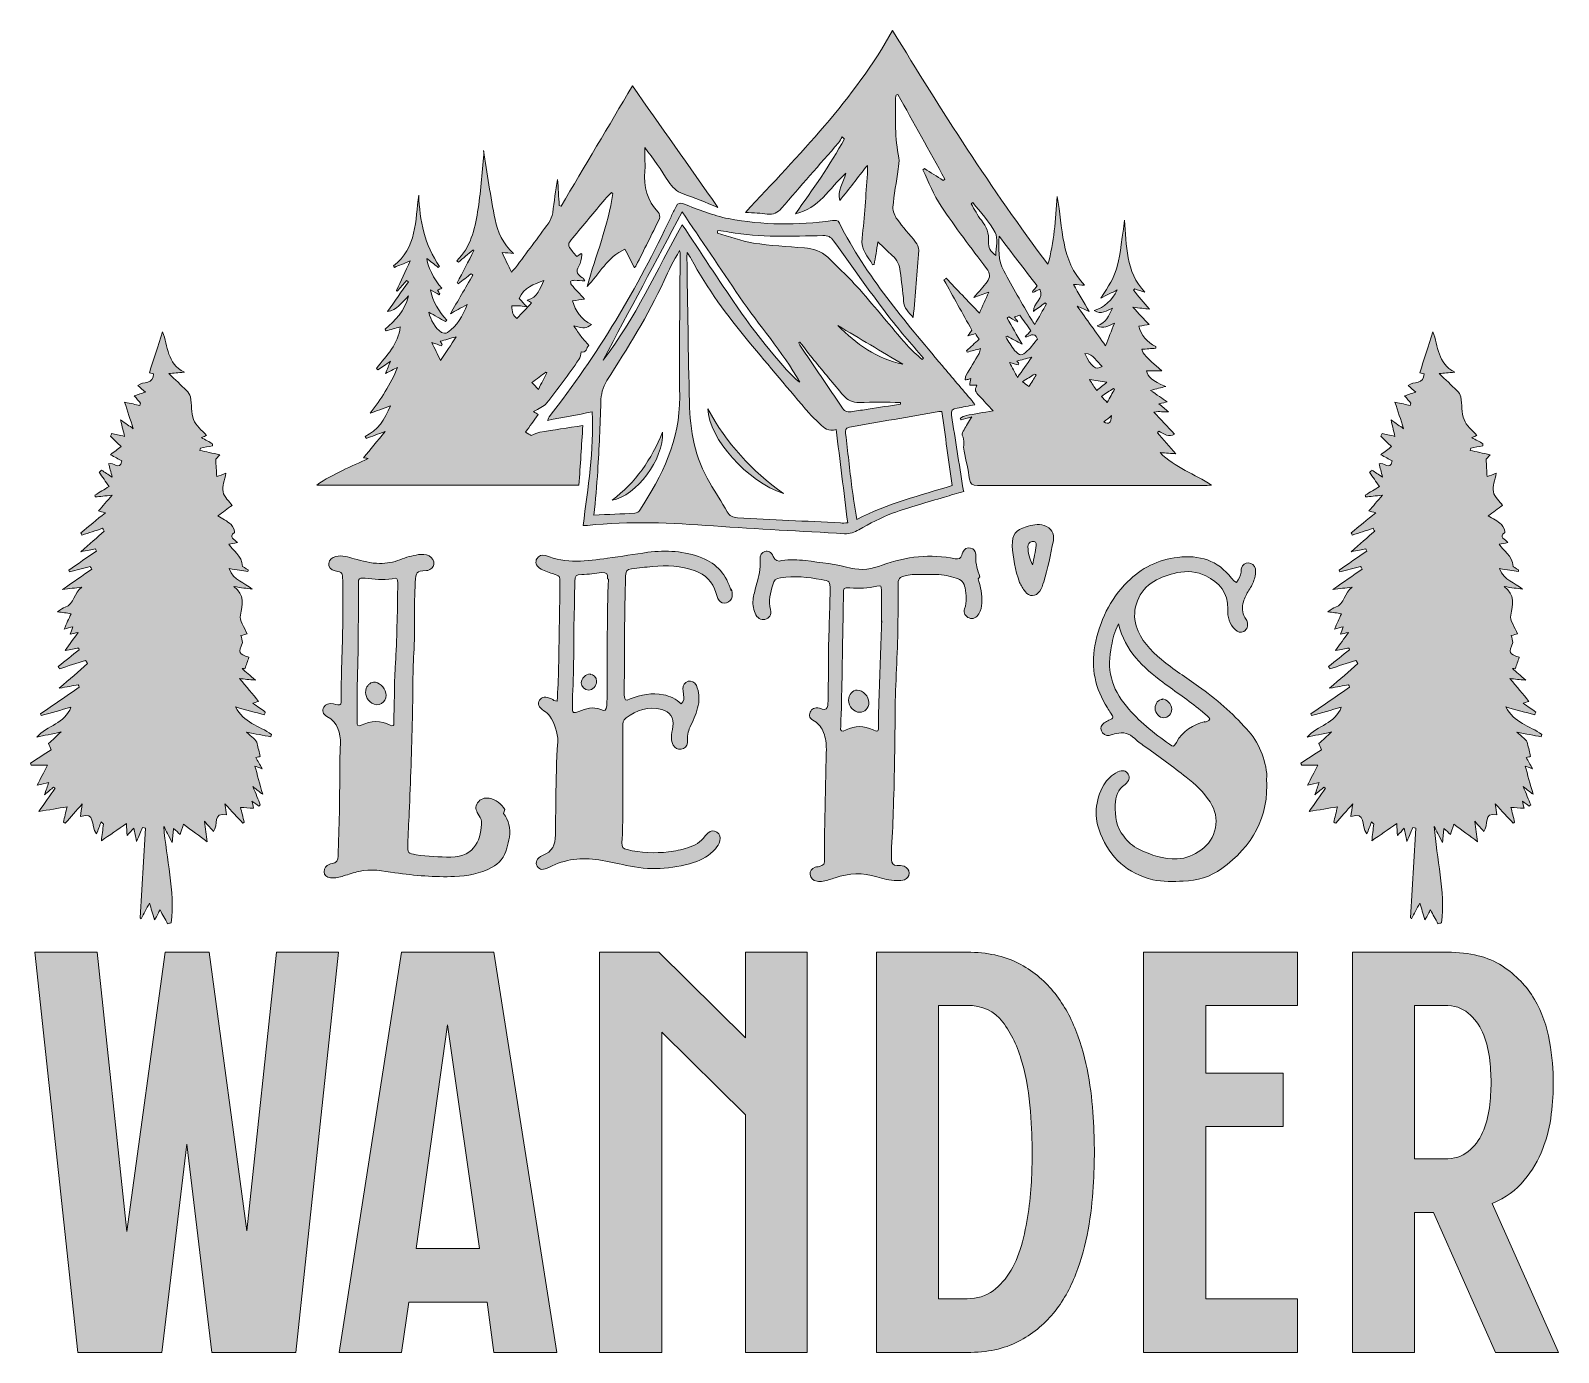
# Model space of a CAD drawing. Header units: inches. Extents: x 37 to 463, y -434 to -66.
import ezdxf

# ---------------------------------------------------------------- set-up
doc = ezdxf.new("R2010")
doc.units = ezdxf.units.IN
doc.header["$MEASUREMENT"] = 0
doc.layers.add('Layer 1', color=7, linetype='Continuous')

# ---------------------------------------------------------------- blocks, each defined once
blk = doc.blocks.new('block 5')
at = {"layer": 'Layer 1', "true_color": 0x0b0b0b}
h = blk.add_hatch(color=28, dxfattribs=at)
h.dxf.hatch_style = 2
edge = h.paths.add_edge_path()
edge.add_spline(control_points=[(277.31, -66.11), (290.86, -88.34), (304.73, -110.2), (320.5, -131.13), (322.27, -124.97), (322.57, -118.83), (323.13, -112.31), (324.73, -121), (323.98, -130.01), (330.71, -136.97), (329.73, -136.9), (328.79, -136.82), (327.61, -136.73), (329.05, -139.22), (330.44, -141.62), (332, -144.32), (330.87, -143.8), (329.91, -143.36), (328.64, -142.77), (331.3, -146.48), (333.82, -149.99), (336.58, -153.84), (337.41, -151.67), (338.14, -149.75), (339.01, -147.48), (337.35, -148.39), (335.94, -149.22), (334.18, -148.22), (336.82, -147.58), (337.4, -145.29), (338.51, -143.37), (336.87, -143.99), (335.36, -145.22), (333.36, -144.04), (336.27, -143.04), (338.38, -141.26), (339.78, -138.29), (338.21, -139.07), (336.91, -139.71), (335.2, -140.56), (339.95, -133.33), (339.95, -133.33), (341.83, -118.84), (342.48, -125.84), (342.03, -133.16), (347.49, -138.91), (346.55, -138.61), (345.61, -138.3), (344.67, -138), (344.55, -138.11), (344.43, -138.22), (344.31, -138.34), (345.74, -140.04), (347.18, -141.74), (348.74, -143.6), (347.4, -143.46), (346.02, -143.31), (344.17, -143.11), (345.8, -144.83), (347.23, -146.35), (348.73, -147.93), (347.99, -148.03), (346.93, -148.18), (345.77, -148.33), (346.55, -150.86), (347.99, -152.88), (350.56, -153.99), (350.55, -154.16), (350.55, -154.32), (350.54, -154.49), (349.23, -154.59), (347.91, -154.69), (346.66, -154.79), (347.07, -156.22), (347.55, -156.76), (352.24, -160.74), (350.58, -160.74), (349.26, -160.74), (347.97, -160.74), (348.39, -162.54), (349.44, -163.46), (353.28, -165.15), (351.93, -165.49), (350.82, -165.77), (349.08, -166.21), (350.88, -167.47), (352.28, -168.46), (353.65, -169.41), (353.18, -169.54), (352.46, -169.73), (351.42, -170), (352.35, -170.76), (353.1, -171.38), (354.08, -172.19), (353.29, -172.19), (352.71, -172.22), (352.14, -172.18), (351.53, -172.13), (350.92, -172.02), (349.97, -172.28), (351.88, -174.29), (353.78, -176.3), (355.73, -178.36), (354.19, -179.48), (352.78, -178.31), (351.33, -177.53), (351.21, -177.68), (351.09, -177.84), (350.97, -177.99), (352.66, -179.91), (354.35, -181.83), (356.12, -183.84), (354.84, -183.76), (353.43, -183.66), (351.71, -183.55), (355.89, -187.73), (361.33, -189.52), (366.05, -192.57), (365.52, -192.6), (364.98, -192.65), (364.45, -192.65), (343.27, -192.65), (322.09, -192.64), (300.92, -192.68), (299.56, -192.68), (298.9, -192.41), (298.69, -190.93), (298.32, -188.3), (297.75, -185.69), (297.18, -183.1), (296.86, -181.64), (297.41, -180.11), (296.67, -178.67), (296.5, -178.34), (296.93, -177.65), (297.19, -177.18), (297.78, -176.11), (298.43, -175.08), (299.32, -173.6), (298, -173.97), (297.18, -174.19), (296.35, -174.42), (296.27, -174.26), (296.19, -174.1), (296.11, -173.94), (296.65, -173.69), (297.17, -173.34), (297.74, -173.23), (300.11, -172.77), (302.5, -172.38), (305.25, -171.9), (303.82, -170.35), (302.65, -169.07), (301.47, -167.8), (300.16, -166.38), (300.15, -166.38), (300.69, -164.75), (300.06, -164.75), (299.4, -164.75), (298.75, -164.75), (298.83, -164.18), (298.92, -163.61), (299.02, -162.91), (298.87, -162.98), (298.72, -163.09), (298.55, -163.12), (298.19, -163.2), (297.82, -163.24), (297.45, -163.29), (297.54, -162.91), (297.53, -162.48), (297.71, -162.16), (298.92, -160.07), (300.18, -158.02), (301.38, -155.93), (301.59, -155.56), (301.61, -155.09), (301.74, -154.58), (300.44, -154.94), (299.26, -155.26), (298.08, -155.57), (298.02, -155.44), (297.96, -155.31), (297.9, -155.18), (299.03, -154.14), (300.15, -153.09), (301.35, -151.98), (300.98, -151.41), (300.68, -150.95), (300.34, -150.43), (299.73, -150.62), (299.16, -150.79), (298.23, -151.07), (298.73, -150.36), (299.06, -149.89), (299.36, -149.46), (296.76, -144.8), (294.17, -140.14), (291.58, -135.49), (291.78, -135.33), (291.99, -135.17), (292.2, -135.01), (295.18, -138.15), (298.16, -141.29), (301.45, -144.75), (302.35, -142.72), (303.15, -140.92), (304.06, -138.86), (302.51, -139.43), (301.38, -139.85), (299.92, -140.39), (301.37, -138.68), (302.57, -137.39), (303.62, -135.98), (304.52, -134.79), (304.47, -133.67), (303.46, -132.33), (299.13, -126.61), (294.76, -120.89), (290.77, -114.93), (288.7, -111.84), (287.38, -108.25), (285.72, -104.89), (285.87, -104.77), (286.03, -104.65), (286.18, -104.53), (287.91, -105.62), (289.63, -106.71), (291.36, -107.8), (291.52, -107.67), (291.69, -107.55), (291.86, -107.43), (287.49, -99.58), (283.13, -91.73), (278.76, -83.89), (278.6, -83.94), (278.44, -84), (278.28, -84.06), (278.22, -84.36), (278.12, -84.66), (278.12, -84.96), (278.02, -90.51), (277.9, -96.05), (279.05, -101.54), (279.26, -102.54), (278.98, -103.66), (278.84, -104.71), (278.35, -108.23), (277.7, -111.74), (277.4, -115.28), (277.31, -116.36), (277.89, -117.7), (278.56, -118.63), (280.16, -120.82), (282.04, -122.8), (283.7, -124.95), (284.18, -125.58), (284.61, -126.49), (284.56, -127.23), (284.13, -133.37), (283.59, -139.49), (283.05, -145.96), (281.69, -144.45), (280.47, -143.36), (280.36, -141.4), (280.2, -138.63), (279.7, -135.89), (279.44, -133.13), (279.26, -131.34), (278.54, -129.9), (277.22, -128.7), (275.94, -127.54), (274.72, -126.31), (273.23, -124.88), (272.84, -127.24), (272.51, -129.21), (272.18, -131.18), (272.02, -131.2), (271.87, -131.23), (271.72, -131.26), (270.48, -128.93), (268.37, -127.18), (268.79, -123.88), (269.55, -117.94), (269.82, -111.93), (270.28, -105.95), (270.33, -105.35), (270.29, -104.74), (270.29, -103.61), (267.59, -107.06), (265.18, -110.14), (262.63, -113.39), (261.7, -110.59), (263.65, -108.57), (264.28, -105.76), (259.61, -110.04), (256.75, -115.78), (250.27, -117.07), (255.09, -110.29), (259.95, -103.56), (263.9, -96.25), (263.69, -96.06), (263.48, -95.87), (263.27, -95.68), (262.93, -96.24), (262.65, -96.87), (262.23, -97.36), (256.96, -103.42), (251.64, -109.45), (246.4, -115.54), (245.3, -116.81), (244.11, -117.36), (242.43, -117.15), (240.59, -116.92), (238.73, -116.86), (236.36, -116.69), (251.3, -100.61), (266.54, -85.31), (277.31, -66.11)], knot_values=[0, 0, 0, 0, 1, 1, 1, 2, 2, 2, 3, 3, 3, 4, 4, 4, 5, 5, 5, 6, 6, 6, 7, 7, 7, 8, 8, 8, 9, 9, 9, 10, 10, 10, 11, 11, 11, 12, 12, 12, 13, 13, 13, 14, 14, 14, 15, 15, 15, 16, 16, 16, 17, 17, 17, 18, 18, 18, 19, 19, 19, 20, 20, 20, 21, 21, 21, 22, 22, 22, 23, 23, 23, 24, 24, 24, 25, 25, 25, 26, 26, 26, 27, 27, 27, 28, 28, 28, 29, 29, 29, 30, 30, 30, 31, 31, 31, 32, 32, 32, 33, 33, 33, 34, 34, 34, 35, 35, 35, 36, 36, 36, 37, 37, 37, 38, 38, 38, 39, 39, 39, 40, 40, 40, 41, 41, 41, 42, 42, 42, 43, 43, 43, 44, 44, 44, 45, 45, 45, 46, 46, 46, 47, 47, 47, 48, 48, 48, 49, 49, 49, 50, 50, 50, 51, 51, 51, 52, 52, 52, 53, 53, 53, 54, 54, 54, 55, 55, 55, 56, 56, 56, 57, 57, 57, 58, 58, 58, 59, 59, 59, 60, 60, 60, 61, 61, 61, 62, 62, 62, 63, 63, 63, 64, 64, 64, 65, 65, 65, 66, 66, 66, 67, 67, 67, 68, 68, 68, 69, 69, 69, 70, 70, 70, 71, 71, 71, 72, 72, 72, 73, 73, 73, 74, 74, 74, 75, 75, 75, 76, 76, 76, 77, 77, 77, 78, 78, 78, 79, 79, 79, 80, 80, 80, 81, 81, 81, 82, 82, 82, 83, 83, 83, 84, 84, 84, 85, 85, 85, 86, 86, 86, 87, 87, 87, 88, 88, 88, 89, 89, 89, 90, 90, 90, 91, 91, 91, 92, 92, 92, 93, 93, 93, 94, 94, 94, 95, 95, 95, 96, 96, 96, 97, 97, 97, 98, 98, 98, 99, 99, 99, 100, 100, 100, 101, 101, 101, 102, 102, 102, 103, 103, 103, 104, 104, 104, 105, 105, 105, 106, 106, 106, 106], degree=3, periodic=1)
edge = h.paths.add_edge_path()
edge.add_spline(control_points=[(306.91, -123.32), (306.75, -126.7), (306.67, -130.03), (308.21, -132.96), (310.63, -137.56), (313.33, -142), (315.92, -146.51), (316.15, -146.91), (316.43, -147.29), (316.85, -147.92), (318.03, -145.83), (319.08, -143.98), (320.12, -142.14), (320, -142.05), (319.89, -141.97), (319.77, -141.88), (318.68, -142.66), (317.6, -143.44), (316.49, -144.24), (316.37, -141.9), (319.51, -140.71), (318.3, -138.08), (317.49, -138.45), (316.93, -138.71), (316.36, -138.97), (316.32, -138.9), (316.27, -138.82), (316.23, -138.74), (316.64, -138.24), (317.04, -137.73), (317.51, -137.15), (313.94, -132.5), (310.42, -127.91), (306.91, -123.32)], knot_values=[0, 0, 0, 0, 1, 1, 1, 2, 2, 2, 3, 3, 3, 4, 4, 4, 5, 5, 5, 6, 6, 6, 7, 7, 7, 8, 8, 8, 9, 9, 9, 10, 10, 10, 11, 11, 11, 11], degree=3, periodic=1)
edge = h.paths.add_edge_path()
edge.add_spline(control_points=[(309.16, -151.16), (309.04, -151.23), (308.92, -151.3), (308.8, -151.37), (309.61, -152.62), (310.28, -153.99), (311.25, -155.09), (312.64, -156.67), (313.26, -156.68), (314.76, -155.26), (315.85, -154.23), (316.73, -152.98), (317.59, -151.95), (316.67, -149.61), (315.34, -151.43), (314.19, -151.33), (314.75, -150.73), (315.24, -150.2), (315.79, -149.61), (314.72, -148.14), (313.71, -146.73), (312.67, -145.31), (312.15, -145.47), (311.7, -145.62), (311.22, -145.78), (311.47, -146.18), (311.67, -146.49), (312.11, -147.19), (310.99, -146.56), (310.29, -146.17), (309.6, -145.78), (309.44, -145.9), (309.29, -146.01), (309.14, -146.12), (310.5, -148.46), (311.86, -150.8), (313.36, -153.37), (311.87, -152.59), (310.52, -151.87), (309.16, -151.16)], knot_values=[0, 0, 0, 0, 1, 1, 1, 2, 2, 2, 3, 3, 3, 4, 4, 4, 5, 5, 5, 6, 6, 6, 7, 7, 7, 8, 8, 8, 9, 9, 9, 10, 10, 10, 11, 11, 11, 12, 12, 12, 13, 13, 13, 13], degree=3, periodic=1)
edge = h.paths.add_edge_path()
edge.add_spline(control_points=[(299.59, -113.98), (299.44, -114.09), (299.3, -114.2), (299.16, -114.32), (300.1, -115.85), (300.9, -117.5), (302.01, -118.9), (303.42, -120.68), (304.15, -122.55), (304.01, -124.83), (303.91, -126.61), (304.36, -127.39), (306.01, -128.73), (306.01, -126.35), (306.72, -123.92), (305.86, -122.32), (304.24, -119.29), (301.73, -116.74), (299.59, -113.98)], knot_values=[0, 0, 0, 0, 1, 1, 1, 2, 2, 2, 3, 3, 3, 4, 4, 4, 5, 5, 5, 6, 6, 6, 6], degree=3, periodic=1)
edge = h.paths.add_edge_path()
edge.add_spline(control_points=[(316.02, -157), (314.35, -157.42), (313.13, -157.74), (311.89, -158.06), (312.02, -158.24), (312.23, -158.51), (312.44, -158.79), (312.39, -158.91), (312.34, -159.03), (312.28, -159.15), (311.55, -158.94), (310.81, -158.74), (309.82, -158.46), (310.56, -159.87), (311.25, -161.19), (312.02, -162.67), (313.41, -160.69), (314.57, -159.04), (316.02, -157)], knot_values=[0, 0, 0, 0, 1, 1, 1, 2, 2, 2, 3, 3, 3, 4, 4, 4, 5, 5, 5, 6, 6, 6, 6], degree=3, periodic=1)
edge = h.paths.add_edge_path()
edge.add_spline(control_points=[(330.8, -155.93), (332.53, -159.71), (333.83, -160.73), (335.58, -159.54), (334.05, -158.31), (333.38, -156.09), (330.8, -155.93)], knot_values=[0, 0, 0, 0, 1, 1, 1, 2, 2, 2, 2], degree=3, periodic=1)
edge = h.paths.add_edge_path()
edge.add_spline(control_points=[(332.11, -163.24), (332.78, -164.26), (333.38, -165.18), (334.09, -166.26), (335.05, -165.5), (335.83, -164.86), (336.93, -163.98), (335.11, -163.7), (333.75, -163.49), (332.11, -163.24)], knot_values=[0, 0, 0, 0, 1, 1, 1, 2, 2, 2, 3, 3, 3, 3], degree=3, periodic=1)
edge = h.paths.add_edge_path()
edge.add_spline(control_points=[(337.03, -169.62), (337.78, -168.23), (338.41, -167.05), (339.05, -165.87), (338.94, -165.8), (338.83, -165.74), (338.72, -165.68), (337.66, -166.39), (336.59, -167.1), (335.39, -167.9), (335.93, -168.47), (336.41, -168.97), (337.03, -169.62)], knot_values=[0, 0, 0, 0, 1, 1, 1, 2, 2, 2, 3, 3, 3, 4, 4, 4, 4], degree=3, periodic=1)
edge = h.paths.add_edge_path()
edge.add_spline(control_points=[(315.23, -165.18), (315.98, -163.96), (316.6, -162.97), (317.21, -161.98), (317.09, -161.87), (316.97, -161.77), (316.85, -161.67), (315.78, -162.34), (314.7, -163.01), (313.44, -163.81), (314.1, -164.32), (314.52, -164.64), (315.23, -165.18)], knot_values=[0, 0, 0, 0, 1, 1, 1, 2, 2, 2, 3, 3, 3, 4, 4, 4, 4], degree=3, periodic=1)
edge = h.paths.add_edge_path()
edge.add_spline(control_points=[(336.05, -174.99), (337.55, -175.77), (338.04, -175.35), (338.25, -173.25), (337.53, -173.82), (336.85, -174.36), (336.05, -174.99)], knot_values=[0, 0, 0, 0, 1, 1, 1, 2, 2, 2, 2], degree=3, periodic=1)
at = {"layer": 'Layer 1', "lineweight": 0}
for points, knots in [([(277.31, -66.11), (290.86, -88.34), (304.73, -110.2), (320.5, -131.13), (322.27, -124.97), (322.57, -118.83), (323.13, -112.31), (324.73, -121), (323.98, -130.01), (330.71, -136.97), (329.73, -136.9), (328.79, -136.82), (327.61, -136.73), (329.05, -139.22), (330.44, -141.62), (332, -144.32), (330.87, -143.8), (329.91, -143.36), (328.64, -142.77), (331.3, -146.48), (333.82, -149.99), (336.58, -153.84), (337.41, -151.67), (338.14, -149.75), (339.01, -147.48), (337.35, -148.39), (335.94, -149.22), (334.18, -148.22), (336.82, -147.58), (337.4, -145.29), (338.51, -143.37), (336.87, -143.99), (335.36, -145.22), (333.36, -144.04), (336.27, -143.04), (338.38, -141.26), (339.78, -138.29), (338.21, -139.07), (336.91, -139.71), (335.2, -140.56), (339.95, -133.33), (339.95, -133.33), (341.83, -118.84), (342.48, -125.84), (342.03, -133.16), (347.49, -138.91), (346.55, -138.61), (345.61, -138.3), (344.67, -138), (344.55, -138.11), (344.43, -138.22), (344.31, -138.34), (345.74, -140.04), (347.18, -141.74), (348.74, -143.6), (347.4, -143.46), (346.02, -143.31), (344.17, -143.11), (345.8, -144.83), (347.23, -146.35), (348.73, -147.93), (347.99, -148.03), (346.93, -148.18), (345.77, -148.33), (346.55, -150.86), (347.99, -152.88), (350.56, -153.99), (350.55, -154.16), (350.55, -154.32), (350.54, -154.49), (349.23, -154.59), (347.91, -154.69), (346.66, -154.79), (347.07, -156.22), (347.55, -156.76), (352.24, -160.74), (350.58, -160.74), (349.26, -160.74), (347.97, -160.74), (348.39, -162.54), (349.44, -163.46), (353.28, -165.15), (351.93, -165.49), (350.82, -165.77), (349.08, -166.21), (350.88, -167.47), (352.28, -168.46), (353.65, -169.41), (353.18, -169.54), (352.46, -169.73), (351.42, -170), (352.35, -170.76), (353.1, -171.38), (354.08, -172.19), (353.29, -172.19), (352.71, -172.22), (352.14, -172.18), (351.53, -172.13), (350.92, -172.02), (349.97, -172.28), (351.88, -174.29), (353.78, -176.3), (355.73, -178.36), (354.19, -179.48), (352.78, -178.31), (351.33, -177.53), (351.21, -177.68), (351.09, -177.84), (350.97, -177.99), (352.66, -179.91), (354.35, -181.83), (356.12, -183.84), (354.84, -183.76), (353.43, -183.66), (351.71, -183.55), (355.89, -187.73), (361.33, -189.52), (366.05, -192.57), (365.52, -192.6), (364.98, -192.65), (364.45, -192.65), (343.27, -192.65), (322.09, -192.64), (300.92, -192.68), (299.56, -192.68), (298.9, -192.41), (298.69, -190.93), (298.32, -188.3), (297.75, -185.69), (297.18, -183.1), (296.86, -181.64), (297.41, -180.11), (296.67, -178.67), (296.5, -178.34), (296.93, -177.65), (297.19, -177.18), (297.78, -176.11), (298.43, -175.08), (299.32, -173.6), (298, -173.97), (297.18, -174.19), (296.35, -174.42), (296.27, -174.26), (296.19, -174.1), (296.11, -173.94), (296.65, -173.69), (297.17, -173.34), (297.74, -173.23), (300.11, -172.77), (302.5, -172.38), (305.25, -171.9), (303.82, -170.35), (302.65, -169.07), (301.47, -167.8), (300.16, -166.38), (300.15, -166.38), (300.69, -164.75), (300.06, -164.75), (299.4, -164.75), (298.75, -164.75), (298.83, -164.18), (298.92, -163.61), (299.02, -162.91), (298.87, -162.98), (298.72, -163.09), (298.55, -163.12), (298.19, -163.2), (297.82, -163.24), (297.45, -163.29), (297.54, -162.91), (297.53, -162.48), (297.71, -162.16), (298.92, -160.07), (300.18, -158.02), (301.38, -155.93), (301.59, -155.56), (301.61, -155.09), (301.74, -154.58), (300.44, -154.94), (299.26, -155.26), (298.08, -155.57), (298.02, -155.44), (297.96, -155.31), (297.9, -155.18), (299.03, -154.14), (300.15, -153.09), (301.35, -151.98), (300.98, -151.41), (300.68, -150.95), (300.34, -150.43), (299.73, -150.62), (299.16, -150.79), (298.23, -151.07), (298.73, -150.36), (299.06, -149.89), (299.36, -149.46), (296.76, -144.8), (294.17, -140.14), (291.58, -135.49), (291.78, -135.33), (291.99, -135.17), (292.2, -135.01), (295.18, -138.15), (298.16, -141.29), (301.45, -144.75), (302.35, -142.72), (303.15, -140.92), (304.06, -138.86), (302.51, -139.43), (301.38, -139.85), (299.92, -140.39), (301.37, -138.68), (302.57, -137.39), (303.62, -135.98), (304.52, -134.79), (304.47, -133.67), (303.46, -132.33), (299.13, -126.61), (294.76, -120.89), (290.77, -114.93), (288.7, -111.84), (287.38, -108.25), (285.72, -104.89), (285.87, -104.77), (286.03, -104.65), (286.18, -104.53), (287.91, -105.62), (289.63, -106.71), (291.36, -107.8), (291.52, -107.67), (291.69, -107.55), (291.86, -107.43), (287.49, -99.58), (283.13, -91.73), (278.76, -83.89), (278.6, -83.94), (278.44, -84), (278.28, -84.06), (278.22, -84.36), (278.12, -84.66), (278.12, -84.96), (278.02, -90.51), (277.9, -96.05), (279.05, -101.54), (279.26, -102.54), (278.98, -103.66), (278.84, -104.71), (278.35, -108.23), (277.7, -111.74), (277.4, -115.28), (277.31, -116.36), (277.89, -117.7), (278.56, -118.63), (280.16, -120.82), (282.04, -122.8), (283.7, -124.95), (284.18, -125.58), (284.61, -126.49), (284.56, -127.23), (284.13, -133.37), (283.59, -139.49), (283.05, -145.96), (281.69, -144.45), (280.47, -143.36), (280.36, -141.4), (280.2, -138.63), (279.7, -135.89), (279.44, -133.13), (279.26, -131.34), (278.54, -129.9), (277.22, -128.7), (275.94, -127.54), (274.72, -126.31), (273.23, -124.88), (272.84, -127.24), (272.51, -129.21), (272.18, -131.18), (272.02, -131.2), (271.87, -131.23), (271.72, -131.26), (270.48, -128.93), (268.37, -127.18), (268.79, -123.88), (269.55, -117.94), (269.82, -111.93), (270.28, -105.95), (270.33, -105.35), (270.29, -104.74), (270.29, -103.61), (267.59, -107.06), (265.18, -110.14), (262.63, -113.39), (261.7, -110.59), (263.65, -108.57), (264.28, -105.76), (259.61, -110.04), (256.75, -115.78), (250.27, -117.07), (255.09, -110.29), (259.95, -103.56), (263.9, -96.25), (263.69, -96.06), (263.48, -95.87), (263.27, -95.68), (262.93, -96.24), (262.65, -96.87), (262.23, -97.36), (256.96, -103.42), (251.64, -109.45), (246.4, -115.54), (245.3, -116.81), (244.11, -117.36), (242.43, -117.15), (240.59, -116.92), (238.73, -116.86), (236.36, -116.69), (251.3, -100.61), (266.54, -85.31), (277.31, -66.11)], [0, 0, 0, 0, 1, 1, 1, 2, 2, 2, 3, 3, 3, 4, 4, 4, 5, 5, 5, 6, 6, 6, 7, 7, 7, 8, 8, 8, 9, 9, 9, 10, 10, 10, 11, 11, 11, 12, 12, 12, 13, 13, 13, 14, 14, 14, 15, 15, 15, 16, 16, 16, 17, 17, 17, 18, 18, 18, 19, 19, 19, 20, 20, 20, 21, 21, 21, 22, 22, 22, 23, 23, 23, 24, 24, 24, 25, 25, 25, 26, 26, 26, 27, 27, 27, 28, 28, 28, 29, 29, 29, 30, 30, 30, 31, 31, 31, 32, 32, 32, 33, 33, 33, 34, 34, 34, 35, 35, 35, 36, 36, 36, 37, 37, 37, 38, 38, 38, 39, 39, 39, 40, 40, 40, 41, 41, 41, 42, 42, 42, 43, 43, 43, 44, 44, 44, 45, 45, 45, 46, 46, 46, 47, 47, 47, 48, 48, 48, 49, 49, 49, 50, 50, 50, 51, 51, 51, 52, 52, 52, 53, 53, 53, 54, 54, 54, 55, 55, 55, 56, 56, 56, 57, 57, 57, 58, 58, 58, 59, 59, 59, 60, 60, 60, 61, 61, 61, 62, 62, 62, 63, 63, 63, 64, 64, 64, 65, 65, 65, 66, 66, 66, 67, 67, 67, 68, 68, 68, 69, 69, 69, 70, 70, 70, 71, 71, 71, 72, 72, 72, 73, 73, 73, 74, 74, 74, 75, 75, 75, 76, 76, 76, 77, 77, 77, 78, 78, 78, 79, 79, 79, 80, 80, 80, 81, 81, 81, 82, 82, 82, 83, 83, 83, 84, 84, 84, 85, 85, 85, 86, 86, 86, 87, 87, 87, 88, 88, 88, 89, 89, 89, 90, 90, 90, 91, 91, 91, 92, 92, 92, 93, 93, 93, 94, 94, 94, 95, 95, 95, 96, 96, 96, 97, 97, 97, 98, 98, 98, 99, 99, 99, 100, 100, 100, 101, 101, 101, 102, 102, 102, 103, 103, 103, 104, 104, 104, 105, 105, 105, 106, 106, 106, 106]), ([(299.59, -113.98), (299.44, -114.09), (299.3, -114.2), (299.16, -114.32), (300.1, -115.85), (300.9, -117.5), (302.01, -118.9), (303.42, -120.68), (304.15, -122.55), (304.01, -124.83), (303.91, -126.61), (304.36, -127.39), (306.01, -128.73), (306.01, -126.35), (306.72, -123.92), (305.86, -122.32), (304.24, -119.29), (301.73, -116.74), (299.59, -113.98)], [0, 0, 0, 0, 1, 1, 1, 2, 2, 2, 3, 3, 3, 4, 4, 4, 5, 5, 5, 6, 6, 6, 6]), ([(306.91, -123.32), (306.75, -126.7), (306.67, -130.03), (308.21, -132.96), (310.63, -137.56), (313.33, -142), (315.92, -146.51), (316.15, -146.91), (316.43, -147.29), (316.85, -147.92), (318.03, -145.83), (319.08, -143.98), (320.12, -142.14), (320, -142.05), (319.89, -141.97), (319.77, -141.88), (318.68, -142.66), (317.6, -143.44), (316.49, -144.24), (316.37, -141.9), (319.51, -140.71), (318.3, -138.08), (317.49, -138.45), (316.93, -138.71), (316.36, -138.97), (316.32, -138.9), (316.27, -138.82), (316.23, -138.74), (316.64, -138.24), (317.04, -137.73), (317.51, -137.15), (313.94, -132.5), (310.42, -127.91), (306.91, -123.32)], [0, 0, 0, 0, 1, 1, 1, 2, 2, 2, 3, 3, 3, 4, 4, 4, 5, 5, 5, 6, 6, 6, 7, 7, 7, 8, 8, 8, 9, 9, 9, 10, 10, 10, 11, 11, 11, 11]), ([(309.16, -151.16), (309.04, -151.23), (308.92, -151.3), (308.8, -151.37), (309.61, -152.62), (310.28, -153.99), (311.25, -155.09), (312.64, -156.67), (313.26, -156.68), (314.76, -155.26), (315.85, -154.23), (316.73, -152.98), (317.59, -151.95), (316.67, -149.61), (315.34, -151.43), (314.19, -151.33), (314.75, -150.73), (315.24, -150.2), (315.79, -149.61), (314.72, -148.14), (313.71, -146.73), (312.67, -145.31), (312.15, -145.47), (311.7, -145.62), (311.22, -145.78), (311.47, -146.18), (311.67, -146.49), (312.11, -147.19), (310.99, -146.56), (310.29, -146.17), (309.6, -145.78), (309.44, -145.9), (309.29, -146.01), (309.14, -146.12), (310.5, -148.46), (311.86, -150.8), (313.36, -153.37), (311.87, -152.59), (310.52, -151.87), (309.16, -151.16)], [0, 0, 0, 0, 1, 1, 1, 2, 2, 2, 3, 3, 3, 4, 4, 4, 5, 5, 5, 6, 6, 6, 7, 7, 7, 8, 8, 8, 9, 9, 9, 10, 10, 10, 11, 11, 11, 12, 12, 12, 13, 13, 13, 13]), ([(316.02, -157), (314.35, -157.42), (313.13, -157.74), (311.89, -158.06), (312.02, -158.24), (312.23, -158.51), (312.44, -158.79), (312.39, -158.91), (312.34, -159.03), (312.28, -159.15), (311.55, -158.94), (310.81, -158.74), (309.82, -158.46), (310.56, -159.87), (311.25, -161.19), (312.02, -162.67), (313.41, -160.69), (314.57, -159.04), (316.02, -157)], [0, 0, 0, 0, 1, 1, 1, 2, 2, 2, 3, 3, 3, 4, 4, 4, 5, 5, 5, 6, 6, 6, 6]), ([(330.8, -155.93), (332.53, -159.71), (333.83, -160.73), (335.58, -159.54), (334.05, -158.31), (333.38, -156.09), (330.8, -155.93)], [0, 0, 0, 0, 1, 1, 1, 2, 2, 2, 2]), ([(315.23, -165.18), (315.98, -163.96), (316.6, -162.97), (317.21, -161.98), (317.09, -161.87), (316.97, -161.77), (316.85, -161.67), (315.78, -162.34), (314.7, -163.01), (313.44, -163.81), (314.1, -164.32), (314.52, -164.64), (315.23, -165.18)], [0, 0, 0, 0, 1, 1, 1, 2, 2, 2, 3, 3, 3, 4, 4, 4, 4]), ([(332.11, -163.24), (332.78, -164.26), (333.38, -165.18), (334.09, -166.26), (335.05, -165.5), (335.83, -164.86), (336.93, -163.98), (335.11, -163.7), (333.75, -163.49), (332.11, -163.24)], [0, 0, 0, 0, 1, 1, 1, 2, 2, 2, 3, 3, 3, 3]), ([(337.03, -169.62), (337.78, -168.23), (338.41, -167.05), (339.05, -165.87), (338.94, -165.8), (338.83, -165.74), (338.72, -165.68), (337.66, -166.39), (336.59, -167.1), (335.39, -167.9), (335.93, -168.47), (336.41, -168.97), (337.03, -169.62)], [0, 0, 0, 0, 1, 1, 1, 2, 2, 2, 3, 3, 3, 4, 4, 4, 4]), ([(336.05, -174.99), (337.55, -175.77), (338.04, -175.35), (338.25, -173.25), (337.53, -173.82), (336.85, -174.36), (336.05, -174.99)], [0, 0, 0, 0, 1, 1, 1, 2, 2, 2, 2])]:
    blk.add_open_spline(points, degree=3, knots=knots, dxfattribs=at)
blk = doc.blocks.new('block 6')
at = {"layer": 'Layer 1', "true_color": 0x0b0b0b}
h = blk.add_hatch(color=28, dxfattribs=at)
h.dxf.hatch_style = 2
edge = h.paths.add_edge_path()
edge.add_spline(control_points=[(142.62, -139.95), (140.63, -141.83), (139.36, -143.91), (136.74, -144.31), (138.73, -141.48), (140.64, -138.76), (142.56, -136.05), (142.39, -135.92), (142.23, -135.8), (142.07, -135.67), (141.19, -136.65), (140.32, -137.62), (139.45, -138.6), (139.39, -138.54), (139.33, -138.49), (139.27, -138.43), (140.47, -135.83), (141.68, -133.23), (143.08, -130.21), (141.24, -130.96), (139.97, -131.48), (138.7, -131.99), (138.6, -131.86), (138.5, -131.73), (138.41, -131.59), (145.01, -126.52), (144.44, -118.95), (145.44, -111.89), (145.69, -118.99), (147.05, -125.76), (151.25, -131.74), (151.11, -131.83), (150.98, -131.91), (150.84, -132), (149.78, -131.15), (148.71, -130.31), (147.68, -129.5), (147.68, -131.39), (149.68, -135.39), (151.9, -137.8), (151.47, -137.99), (151.07, -138.16), (150.62, -138.35), (150.88, -138.72), (151.11, -139.06), (151.35, -139.39), (151.28, -139.48), (151.21, -139.56), (151.14, -139.65), (150.4, -139.2), (149.66, -138.76), (148.75, -138.22), (149.31, -141.59), (151.06, -144.24), (153.22, -146.69), (153.12, -146.83), (153.03, -146.96), (152.93, -147.1), (151.41, -146.25), (149.89, -145.4), (148.24, -144.47), (148.83, -146.79), (149.86, -148.75), (151.81, -150.08), (152.2, -150.35), (153.08, -150.39), (153.45, -150.13), (156.14, -148.26), (157.7, -145.57), (158.94, -142.34), (157.14, -143.32), (155.59, -144.16), (154.25, -144.89), (156.31, -141.36), (158.41, -137.76), (160.51, -134.15), (160.36, -134.03), (160.21, -133.9), (160.06, -133.77), (158.85, -134.69), (157.65, -135.62), (156.44, -136.54), (156.34, -136.46), (156.24, -136.39), (156.14, -136.32), (157.69, -133.33), (159.25, -130.33), (160.81, -127.33), (160.71, -127.28), (160.61, -127.23), (160.51, -127.17), (159.16, -128.31), (157.82, -129.45), (156.47, -130.59), (156.31, -130.45), (156.15, -130.32), (156, -130.18), (159.87, -126.44), (161.02, -121.51), (161.83, -116.58), (162.71, -111.29), (163.02, -105.9), (163.57, -100.56), (163.61, -100.17), (163.64, -99.78), (163.44, -99.45), (164.5, -105.85), (165.41, -112.28), (166.67, -118.64), (167.37, -122.15), (168.88, -125.42), (171.84, -128.11), (170.81, -128.03), (169.78, -127.94), (168.63, -127.85), (169.46, -129.59), (170.31, -131.37), (171.25, -133.35), (171.69, -132.86), (172.05, -132.52), (172.34, -132.13), (175.45, -127.96), (178.58, -123.79), (181.63, -119.57), (182.19, -118.79), (182.58, -117.77), (182.72, -116.81), (183.19, -113.74), (183.5, -110.65), (184.07, -107.52), (184.24, -109.95), (184.4, -112.37), (184.56, -114.8), (184.72, -114.86), (184.88, -114.92), (185.04, -114.98), (191.64, -103.86), (198.24, -92.75), (204.9, -81.53), (212.73, -92.65), (220.54, -103.77), (228.67, -115.32), (225.19, -113.94), (222.15, -112.65), (219.05, -111.54), (217.19, -110.87), (215.95, -109.71), (214.91, -108.07), (212.91, -104.88), (210.75, -101.79), (208.33, -98.65), (208.33, -99.57), (208.32, -100.5), (208.33, -101.42), (208.34, -102.66), (208.5, -103.92), (208.38, -105.15), (207.96, -109.55), (209, -113.42), (212.1, -116.68), (212.45, -117.05), (212.64, -117.98), (212.43, -118.42), (210.32, -122.81), (208.12, -127.14), (205.93, -131.49), (205.84, -131.67), (205.69, -131.83), (205.46, -132.13), (204.56, -130.36), (203.72, -128.71), (202.83, -126.98), (197.9, -129.06), (195.73, -133.83), (192.27, -137.35), (194.73, -128.71), (198.15, -120.35), (199.48, -111.44), (199.34, -111.36), (199.2, -111.27), (199.05, -111.19), (198.46, -111.82), (197.83, -112.43), (197.27, -113.09), (194.29, -116.64), (191.34, -120.23), (188.35, -123.77), (186.82, -125.58), (186.77, -125.72), (188.24, -127.61), (188.59, -128.05), (188.96, -128.47), (189.4, -129), (189.83, -128.71), (190.23, -128.44), (190.68, -128.14), (190.75, -128.28), (190.9, -128.44), (190.87, -128.55), (190.62, -129.58), (190.55, -130.75), (190, -131.62), (189, -133.23), (189.75, -134.1), (190.98, -134.93), (191.21, -135.08), (191.45, -135.22), (191.64, -135.74), (190.69, -135.69), (189.74, -135.62), (188.79, -135.6), (188.43, -135.6), (187.92, -135.62), (187.77, -135.83), (187.62, -136.04), (187.74, -136.62), (187.94, -136.85), (189.09, -138.17), (190.31, -139.43), (191.61, -140.83), (190.67, -140.96), (189.44, -141.13), (188.2, -141.3), (189.15, -144.1), (190.57, -146.58), (193.52, -147.88), (191.81, -149.08), (191.77, -149.08), (188.63, -148.31), (189.4, -149.44), (189.96, -150.35), (190.62, -151.19), (191.27, -152.04), (192.02, -152.81), (192.8, -153.69), (192.05, -154.32), (192.13, -155.96), (190.67, -155.48), (190.47, -156.18), (190.44, -157.05), (190.03, -157.63), (187.09, -161.72), (184.15, -165.82), (181.03, -169.77), (180.24, -170.77), (178.79, -171.26), (177.41, -172.13), (177.9, -172.45), (178.28, -172.69), (178.69, -172.96), (177.47, -174.66), (176.35, -176.21), (175.19, -177.83), (175.83, -178.22), (176.43, -178.58), (176.74, -178.77), (177.66, -178.41), (178.36, -178), (179.11, -177.88), (182.95, -177.24), (186.8, -176.68), (191.11, -176.02), (190.75, -181.55), (190.39, -187.03), (190.03, -192.57), (165.67, -192.57), (141.64, -192.57), (117.08, -192.57), (121.74, -189.27), (126.66, -187.52), (131.35, -185.16), (130.9, -185.1), (130.46, -185.03), (130.09, -184.97), (131.98, -182.67), (133.89, -180.34), (136.09, -177.66), (134.04, -178.41), (132.44, -179), (130.85, -179.58), (130.74, -179.4), (130.64, -179.22), (130.53, -179.04), (134.07, -177.37), (135.95, -174.36), (137.61, -170.54), (135.48, -171.31), (133.7, -171.95), (131.91, -172.59), (134.99, -168.68), (137.56, -164.65), (139.57, -159.84), (138.36, -160.43), (137.47, -160.86), (136.17, -161.49), (136.7, -160.26), (137.1, -159.34), (137.63, -158.09), (136.26, -159.03), (135.17, -159.78), (134.08, -160.52), (133.94, -160.38), (133.8, -160.24), (133.66, -160.1), (136.5, -156.59), (139.78, -153.32), (140.28, -148.55), (138.94, -148.94), (137.65, -149.31), (136.36, -149.69), (136.27, -149.54), (136.19, -149.38), (136.1, -149.23), (138.92, -146.79), (141.51, -144.18), (142.62, -139.95)], knot_values=[0, 0, 0, 0, 1, 1, 1, 2, 2, 2, 3, 3, 3, 4, 4, 4, 5, 5, 5, 6, 6, 6, 7, 7, 7, 8, 8, 8, 9, 9, 9, 10, 10, 10, 11, 11, 11, 12, 12, 12, 13, 13, 13, 14, 14, 14, 15, 15, 15, 16, 16, 16, 17, 17, 17, 18, 18, 18, 19, 19, 19, 20, 20, 20, 21, 21, 21, 22, 22, 22, 23, 23, 23, 24, 24, 24, 25, 25, 25, 26, 26, 26, 27, 27, 27, 28, 28, 28, 29, 29, 29, 30, 30, 30, 31, 31, 31, 32, 32, 32, 33, 33, 33, 34, 34, 34, 35, 35, 35, 36, 36, 36, 37, 37, 37, 38, 38, 38, 39, 39, 39, 40, 40, 40, 41, 41, 41, 42, 42, 42, 43, 43, 43, 44, 44, 44, 45, 45, 45, 46, 46, 46, 47, 47, 47, 48, 48, 48, 49, 49, 49, 50, 50, 50, 51, 51, 51, 52, 52, 52, 53, 53, 53, 54, 54, 54, 55, 55, 55, 56, 56, 56, 57, 57, 57, 58, 58, 58, 59, 59, 59, 60, 60, 60, 61, 61, 61, 62, 62, 62, 63, 63, 63, 64, 64, 64, 65, 65, 65, 66, 66, 66, 67, 67, 67, 68, 68, 68, 69, 69, 69, 70, 70, 70, 71, 71, 71, 72, 72, 72, 73, 73, 73, 74, 74, 74, 75, 75, 75, 76, 76, 76, 77, 77, 77, 78, 78, 78, 79, 79, 79, 80, 80, 80, 81, 81, 81, 82, 82, 82, 83, 83, 83, 84, 84, 84, 85, 85, 85, 86, 86, 86, 87, 87, 87, 88, 88, 88, 89, 89, 89, 90, 90, 90, 91, 91, 91, 92, 92, 92, 93, 93, 93, 94, 94, 94, 95, 95, 95, 96, 96, 96, 97, 97, 97, 98, 98, 98, 99, 99, 99, 100, 100, 100, 101, 101, 101, 102, 102, 102, 103, 103, 103, 104, 104, 104, 105, 105, 105, 105], degree=3, periodic=1)
edge = h.paths.add_edge_path()
edge.add_spline(control_points=[(180.25, -135.64), (177.53, -136.73), (174.67, -137.6), (173.42, -140.66), (174.01, -141.31), (174.63, -141.98), (175.52, -142.97), (174.48, -142.82), (173.88, -142.7), (173.27, -142.67), (172.63, -142.63), (171.98, -142.68), (171.33, -142.7), (171.43, -143.43), (171.42, -144.19), (171.65, -144.87), (171.82, -145.35), (172.29, -145.73), (172.73, -146.27), (174.16, -144.74), (175.46, -143.34), (176.82, -141.88), (176.4, -141.62), (176.06, -141.41), (175.61, -141.14), (178.6, -140.35), (179.15, -137.79), (180.25, -135.64)], knot_values=[0, 0, 0, 0, 1, 1, 1, 2, 2, 2, 3, 3, 3, 4, 4, 4, 5, 5, 5, 6, 6, 6, 7, 7, 7, 8, 8, 8, 9, 9, 9, 9], degree=3, periodic=1)
edge = h.paths.add_edge_path()
edge.add_spline(control_points=[(149.08, -152.87), (149.91, -154.59), (150.66, -156.14), (151.53, -157.95), (153.08, -155.59), (154.37, -153.61), (155.9, -151.28), (154.12, -151.79), (152.78, -152.17), (151.42, -152.56), (151.51, -152.69), (151.76, -153.06), (152.01, -153.43), (151.93, -153.57), (151.86, -153.71), (151.78, -153.85), (150.98, -153.56), (150.18, -153.27), (149.08, -152.87)], knot_values=[0, 0, 0, 0, 1, 1, 1, 2, 2, 2, 3, 3, 3, 4, 4, 4, 5, 5, 5, 6, 6, 6, 6], degree=3, periodic=1)
edge = h.paths.add_edge_path()
edge.add_spline(control_points=[(181.07, -161.32), (180.99, -161.27), (180.91, -161.22), (180.82, -161.17), (179.58, -162.07), (178.34, -162.98), (176.95, -163.99), (177.52, -164.62), (178.06, -165.2), (178.74, -165.95), (179.6, -164.24), (180.34, -162.78), (181.07, -161.32)], knot_values=[0, 0, 0, 0, 1, 1, 1, 2, 2, 2, 3, 3, 3, 4, 4, 4, 4], degree=3, periodic=1)
at = {"layer": 'Layer 1', "lineweight": 0}
for points, knots in [([(142.62, -139.95), (140.63, -141.83), (139.36, -143.91), (136.74, -144.31), (138.73, -141.48), (140.64, -138.76), (142.56, -136.05), (142.39, -135.92), (142.23, -135.8), (142.07, -135.67), (141.19, -136.65), (140.32, -137.62), (139.45, -138.6), (139.39, -138.54), (139.33, -138.49), (139.27, -138.43), (140.47, -135.83), (141.68, -133.23), (143.08, -130.21), (141.24, -130.96), (139.97, -131.48), (138.7, -131.99), (138.6, -131.86), (138.5, -131.73), (138.41, -131.59), (145.01, -126.52), (144.44, -118.95), (145.44, -111.89), (145.69, -118.99), (147.05, -125.76), (151.25, -131.74), (151.11, -131.83), (150.98, -131.91), (150.84, -132), (149.78, -131.15), (148.71, -130.31), (147.68, -129.5), (147.68, -131.39), (149.68, -135.39), (151.9, -137.8), (151.47, -137.99), (151.07, -138.16), (150.62, -138.35), (150.88, -138.72), (151.11, -139.06), (151.35, -139.39), (151.28, -139.48), (151.21, -139.56), (151.14, -139.65), (150.4, -139.2), (149.66, -138.76), (148.75, -138.22), (149.31, -141.59), (151.06, -144.24), (153.22, -146.69), (153.12, -146.83), (153.03, -146.96), (152.93, -147.1), (151.41, -146.25), (149.89, -145.4), (148.24, -144.47), (148.83, -146.79), (149.86, -148.75), (151.81, -150.08), (152.2, -150.35), (153.08, -150.39), (153.45, -150.13), (156.14, -148.26), (157.7, -145.57), (158.94, -142.34), (157.14, -143.32), (155.59, -144.16), (154.25, -144.89), (156.31, -141.36), (158.41, -137.76), (160.51, -134.15), (160.36, -134.03), (160.21, -133.9), (160.06, -133.77), (158.85, -134.69), (157.65, -135.62), (156.44, -136.54), (156.34, -136.46), (156.24, -136.39), (156.14, -136.32), (157.69, -133.33), (159.25, -130.33), (160.81, -127.33), (160.71, -127.28), (160.61, -127.23), (160.51, -127.17), (159.16, -128.31), (157.82, -129.45), (156.47, -130.59), (156.31, -130.45), (156.15, -130.32), (156, -130.18), (159.87, -126.44), (161.02, -121.51), (161.83, -116.58), (162.71, -111.29), (163.02, -105.9), (163.57, -100.56), (163.61, -100.17), (163.64, -99.78), (163.44, -99.45), (164.5, -105.85), (165.41, -112.28), (166.67, -118.64), (167.37, -122.15), (168.88, -125.42), (171.84, -128.11), (170.81, -128.03), (169.78, -127.94), (168.63, -127.85), (169.46, -129.59), (170.31, -131.37), (171.25, -133.35), (171.69, -132.86), (172.05, -132.52), (172.34, -132.13), (175.45, -127.96), (178.58, -123.79), (181.63, -119.57), (182.19, -118.79), (182.58, -117.77), (182.72, -116.81), (183.19, -113.74), (183.5, -110.65), (184.07, -107.52), (184.24, -109.95), (184.4, -112.37), (184.56, -114.8), (184.72, -114.86), (184.88, -114.92), (185.04, -114.98), (191.64, -103.86), (198.24, -92.75), (204.9, -81.53), (212.73, -92.65), (220.54, -103.77), (228.67, -115.32), (225.19, -113.94), (222.15, -112.65), (219.05, -111.54), (217.19, -110.87), (215.95, -109.71), (214.91, -108.07), (212.91, -104.88), (210.75, -101.79), (208.33, -98.65), (208.33, -99.57), (208.32, -100.5), (208.33, -101.42), (208.34, -102.66), (208.5, -103.92), (208.38, -105.15), (207.96, -109.55), (209, -113.42), (212.1, -116.68), (212.45, -117.05), (212.64, -117.98), (212.43, -118.42), (210.32, -122.81), (208.12, -127.14), (205.93, -131.49), (205.84, -131.67), (205.69, -131.83), (205.46, -132.13), (204.56, -130.36), (203.72, -128.71), (202.83, -126.98), (197.9, -129.06), (195.73, -133.83), (192.27, -137.35), (194.73, -128.71), (198.15, -120.35), (199.48, -111.44), (199.34, -111.36), (199.2, -111.27), (199.05, -111.19), (198.46, -111.82), (197.83, -112.43), (197.27, -113.09), (194.29, -116.64), (191.34, -120.23), (188.35, -123.77), (186.82, -125.58), (186.77, -125.72), (188.24, -127.61), (188.59, -128.05), (188.96, -128.47), (189.4, -129), (189.83, -128.71), (190.23, -128.44), (190.68, -128.14), (190.75, -128.28), (190.9, -128.44), (190.87, -128.55), (190.62, -129.58), (190.55, -130.75), (190, -131.62), (189, -133.23), (189.75, -134.1), (190.98, -134.93), (191.21, -135.08), (191.45, -135.22), (191.64, -135.74), (190.69, -135.69), (189.74, -135.62), (188.79, -135.6), (188.43, -135.6), (187.92, -135.62), (187.77, -135.83), (187.62, -136.04), (187.74, -136.62), (187.94, -136.85), (189.09, -138.17), (190.31, -139.43), (191.61, -140.83), (190.67, -140.96), (189.44, -141.13), (188.2, -141.3), (189.15, -144.1), (190.57, -146.58), (193.52, -147.88), (191.81, -149.08), (191.77, -149.08), (188.63, -148.31), (189.4, -149.44), (189.96, -150.35), (190.62, -151.19), (191.27, -152.04), (192.02, -152.81), (192.8, -153.69), (192.05, -154.32), (192.13, -155.96), (190.67, -155.48), (190.47, -156.18), (190.44, -157.05), (190.03, -157.63), (187.09, -161.72), (184.15, -165.82), (181.03, -169.77), (180.24, -170.77), (178.79, -171.26), (177.41, -172.13), (177.9, -172.45), (178.28, -172.69), (178.69, -172.96), (177.47, -174.66), (176.35, -176.21), (175.19, -177.83), (175.83, -178.22), (176.43, -178.58), (176.74, -178.77), (177.66, -178.41), (178.36, -178), (179.11, -177.88), (182.95, -177.24), (186.8, -176.68), (191.11, -176.02), (190.75, -181.55), (190.39, -187.03), (190.03, -192.57), (165.67, -192.57), (141.64, -192.57), (117.08, -192.57), (121.74, -189.27), (126.66, -187.52), (131.35, -185.16), (130.9, -185.1), (130.46, -185.03), (130.09, -184.97), (131.98, -182.67), (133.89, -180.34), (136.09, -177.66), (134.04, -178.41), (132.44, -179), (130.85, -179.58), (130.74, -179.4), (130.64, -179.22), (130.53, -179.04), (134.07, -177.37), (135.95, -174.36), (137.61, -170.54), (135.48, -171.31), (133.7, -171.95), (131.91, -172.59), (134.99, -168.68), (137.56, -164.65), (139.57, -159.84), (138.36, -160.43), (137.47, -160.86), (136.17, -161.49), (136.7, -160.26), (137.1, -159.34), (137.63, -158.09), (136.26, -159.03), (135.17, -159.78), (134.08, -160.52), (133.94, -160.38), (133.8, -160.24), (133.66, -160.1), (136.5, -156.59), (139.78, -153.32), (140.28, -148.55), (138.94, -148.94), (137.65, -149.31), (136.36, -149.69), (136.27, -149.54), (136.19, -149.38), (136.1, -149.23), (138.92, -146.79), (141.51, -144.18), (142.62, -139.95)], [0, 0, 0, 0, 1, 1, 1, 2, 2, 2, 3, 3, 3, 4, 4, 4, 5, 5, 5, 6, 6, 6, 7, 7, 7, 8, 8, 8, 9, 9, 9, 10, 10, 10, 11, 11, 11, 12, 12, 12, 13, 13, 13, 14, 14, 14, 15, 15, 15, 16, 16, 16, 17, 17, 17, 18, 18, 18, 19, 19, 19, 20, 20, 20, 21, 21, 21, 22, 22, 22, 23, 23, 23, 24, 24, 24, 25, 25, 25, 26, 26, 26, 27, 27, 27, 28, 28, 28, 29, 29, 29, 30, 30, 30, 31, 31, 31, 32, 32, 32, 33, 33, 33, 34, 34, 34, 35, 35, 35, 36, 36, 36, 37, 37, 37, 38, 38, 38, 39, 39, 39, 40, 40, 40, 41, 41, 41, 42, 42, 42, 43, 43, 43, 44, 44, 44, 45, 45, 45, 46, 46, 46, 47, 47, 47, 48, 48, 48, 49, 49, 49, 50, 50, 50, 51, 51, 51, 52, 52, 52, 53, 53, 53, 54, 54, 54, 55, 55, 55, 56, 56, 56, 57, 57, 57, 58, 58, 58, 59, 59, 59, 60, 60, 60, 61, 61, 61, 62, 62, 62, 63, 63, 63, 64, 64, 64, 65, 65, 65, 66, 66, 66, 67, 67, 67, 68, 68, 68, 69, 69, 69, 70, 70, 70, 71, 71, 71, 72, 72, 72, 73, 73, 73, 74, 74, 74, 75, 75, 75, 76, 76, 76, 77, 77, 77, 78, 78, 78, 79, 79, 79, 80, 80, 80, 81, 81, 81, 82, 82, 82, 83, 83, 83, 84, 84, 84, 85, 85, 85, 86, 86, 86, 87, 87, 87, 88, 88, 88, 89, 89, 89, 90, 90, 90, 91, 91, 91, 92, 92, 92, 93, 93, 93, 94, 94, 94, 95, 95, 95, 96, 96, 96, 97, 97, 97, 98, 98, 98, 99, 99, 99, 100, 100, 100, 101, 101, 101, 102, 102, 102, 103, 103, 103, 104, 104, 104, 105, 105, 105, 105]), ([(180.25, -135.64), (177.53, -136.73), (174.67, -137.6), (173.42, -140.66), (174.01, -141.31), (174.63, -141.98), (175.52, -142.97), (174.48, -142.82), (173.88, -142.7), (173.27, -142.67), (172.63, -142.63), (171.98, -142.68), (171.33, -142.7), (171.43, -143.43), (171.42, -144.19), (171.65, -144.87), (171.82, -145.35), (172.29, -145.73), (172.73, -146.27), (174.16, -144.74), (175.46, -143.34), (176.82, -141.88), (176.4, -141.62), (176.06, -141.41), (175.61, -141.14), (178.6, -140.35), (179.15, -137.79), (180.25, -135.64)], [0, 0, 0, 0, 1, 1, 1, 2, 2, 2, 3, 3, 3, 4, 4, 4, 5, 5, 5, 6, 6, 6, 7, 7, 7, 8, 8, 8, 9, 9, 9, 9]), ([(149.08, -152.87), (149.91, -154.59), (150.66, -156.14), (151.53, -157.95), (153.08, -155.59), (154.37, -153.61), (155.9, -151.28), (154.12, -151.79), (152.78, -152.17), (151.42, -152.56), (151.51, -152.69), (151.76, -153.06), (152.01, -153.43), (151.93, -153.57), (151.86, -153.71), (151.78, -153.85), (150.98, -153.56), (150.18, -153.27), (149.08, -152.87)], [0, 0, 0, 0, 1, 1, 1, 2, 2, 2, 3, 3, 3, 4, 4, 4, 5, 5, 5, 6, 6, 6, 6]), ([(181.07, -161.32), (180.99, -161.27), (180.91, -161.22), (180.82, -161.17), (179.58, -162.07), (178.34, -162.98), (176.95, -163.99), (177.52, -164.62), (178.06, -165.2), (178.74, -165.95), (179.6, -164.24), (180.34, -162.78), (181.07, -161.32)], [0, 0, 0, 0, 1, 1, 1, 2, 2, 2, 3, 3, 3, 4, 4, 4, 4])]:
    blk.add_open_spline(points, degree=3, knots=knots, dxfattribs=at)
blk = doc.blocks.new('block 7')
at = {"layer": 'Layer 1', "true_color": 0x0b0b0b}
h = blk.add_hatch(color=28, dxfattribs=at)
h.dxf.hatch_style = 2
edge = h.paths.add_edge_path()
edge.add_spline(control_points=[(300.22, -170.2), (298.44, -170.54), (296.85, -170.94), (295.24, -171.13), (293.94, -171.29), (293.47, -171.84), (293.67, -173.11), (294.75, -179.87), (295.8, -186.62), (296.86, -193.37), (296.9, -193.64), (296.99, -193.91), (297.11, -194.36), (295.27, -194.89), (293.49, -195.38), (291.73, -195.91), (286.91, -197.37), (282.03, -198.65), (277.31, -200.38), (274.05, -201.57), (270.98, -203.33), (267.9, -204.98), (266.62, -205.66), (265.45, -206.2), (263.93, -206.11), (251.79, -205.37), (239.63, -204.83), (227.5, -203.94), (215.79, -203.09), (204.11, -202.52), (192.4, -203.8), (192.08, -203.83), (191.74, -203.8), (191.22, -203.8), (192.46, -193.3), (194.27, -182.93), (193.68, -172.22), (189.55, -173), (185.59, -173.75), (181.3, -174.57), (181.54, -173.97), (181.58, -173.76), (181.7, -173.62), (195.28, -156.44), (206.3, -137.7), (215.64, -117.93), (216.1, -116.96), (216.66, -116.03), (217.08, -115.05), (217.52, -114.02), (218.09, -114.01), (219.08, -114.36), (223.23, -115.81), (227.33, -117.63), (231.62, -118.44), (241.18, -120.25), (250.87, -120.3), (260.53, -119), (261.35, -118.89), (262.03, -118.73), (262.51, -119.7), (269.94, -134.46), (280.65, -146.86), (291.15, -159.41), (293.87, -162.66), (296.64, -165.88), (299.39, -169.11), (299.63, -169.4), (299.85, -169.71), (300.22, -170.2)], knot_values=[0, 0, 0, 0, 1, 1, 1, 2, 2, 2, 3, 3, 3, 4, 4, 4, 5, 5, 5, 6, 6, 6, 7, 7, 7, 8, 8, 8, 9, 9, 9, 10, 10, 10, 11, 11, 11, 12, 12, 12, 13, 13, 13, 14, 14, 14, 15, 15, 15, 16, 16, 16, 17, 17, 17, 18, 18, 18, 19, 19, 19, 20, 20, 20, 21, 21, 21, 22, 22, 22, 23, 23, 23, 23], degree=3, periodic=1)
edge = h.paths.add_edge_path()
edge.add_spline(control_points=[(264.81, -203.11), (263.72, -194.35), (262.66, -185.81), (261.57, -177.06), (259.43, -177.8), (258.22, -176.8), (257.05, -175.52), (256.14, -174.51), (255.02, -173.7), (254.14, -172.67), (248.5, -166.03), (242.87, -159.37), (237.3, -152.68), (231.27, -145.45), (225.68, -137.91), (221.22, -129.59), (220.97, -129.12), (220.66, -128.7), (220.14, -127.9), (220.09, -128.59), (220.04, -128.85), (220.05, -129.11), (220.27, -142.58), (220.45, -156.05), (220.76, -169.52), (220.93, -177.41), (222.3, -185.06), (226.44, -191.97), (228.04, -194.64), (229.71, -197.27), (231.26, -199.97), (231.93, -201.13), (232.82, -201.61), (234.12, -201.67), (243.68, -202.13), (253.23, -202.63), (262.79, -203.11), (263.39, -203.14), (264, -203.11), (264.81, -203.11)], knot_values=[0, 0, 0, 0, 1, 1, 1, 2, 2, 2, 3, 3, 3, 4, 4, 4, 5, 5, 5, 6, 6, 6, 7, 7, 7, 8, 8, 8, 9, 9, 9, 10, 10, 10, 11, 11, 11, 12, 12, 12, 13, 13, 13, 13], degree=3, periodic=1)
edge = h.paths.add_edge_path()
edge.add_spline(control_points=[(194.21, -200.9), (198.18, -200.74), (201.9, -200.62), (205.61, -200.41), (206.09, -200.38), (206.7, -199.99), (206.97, -199.58), (213.19, -189.97), (218.15, -179.96), (218.05, -168.06), (217.93, -154.71), (218.12, -141.35), (218.18, -128), (218.18, -127.78), (218.07, -127.56), (218.02, -127.35), (216.35, -130.08), (215.01, -132.87), (213.72, -135.69), (209.26, -145.44), (203.5, -154.46), (197.82, -163.51), (196.62, -165.43), (196.15, -167.29), (196.1, -169.52), (195.95, -175.91), (195.62, -182.29), (195.25, -188.67), (195.01, -192.72), (194.57, -196.76), (194.21, -200.9)], knot_values=[0, 0, 0, 0, 1, 1, 1, 2, 2, 2, 3, 3, 3, 4, 4, 4, 5, 5, 5, 6, 6, 6, 7, 7, 7, 8, 8, 8, 9, 9, 9, 10, 10, 10, 10], degree=3, periodic=1)
edge = h.paths.add_edge_path()
edge.add_spline(control_points=[(291.01, -172.08), (290.63, -172.08), (290.41, -172.04), (290.2, -172.08), (281.91, -173.54), (273.62, -175.03), (265.31, -176.44), (264.04, -176.66), (264.13, -177.38), (264.23, -178.26), (264.81, -183.26), (265.36, -188.26), (265.99, -193.25), (266.35, -196.15), (266.84, -199.02), (267.3, -202.14), (275.92, -197.62), (285.06, -195.45), (293.86, -192.69), (292.89, -185.72), (291.95, -178.91), (291.01, -172.08)], knot_values=[0, 0, 0, 0, 1, 1, 1, 2, 2, 2, 3, 3, 3, 4, 4, 4, 5, 5, 5, 6, 6, 6, 7, 7, 7, 7], degree=3, periodic=1)
edge = h.paths.add_edge_path()
edge.add_spline(control_points=[(218.78, -120.12), (223.92, -127.83), (228.84, -135.48), (234.02, -142.94), (240.62, -152.46), (249.3, -162.8), (251.46, -163.94), (246.6, -155.31), (240.1, -148.15), (234.72, -140.2), (229.36, -132.28), (224.01, -124.35), (218.74, -116.56), (211.4, -130.32), (204.13, -143.94), (196.73, -157.83), (205.85, -146.13), (211.6, -132.74), (218.78, -120.12)], knot_values=[0, 0, 0, 0, 1, 1, 1, 2, 2, 2, 3, 3, 3, 4, 4, 4, 5, 5, 5, 6, 6, 6, 6], degree=3, periodic=1)
edge = h.paths.add_edge_path()
edge.add_spline(control_points=[(285.51, -157.62), (285.63, -157.5), (285.76, -157.39), (285.88, -157.27), (282.48, -153.2), (278.91, -149.25), (275.71, -145.02), (270.63, -138.31), (265.77, -131.43), (260.87, -124.58), (260.09, -123.49), (259.27, -123.13), (257.91, -123.15), (249.21, -123.29), (240.49, -123.77), (231.85, -122.18), (230.81, -121.99), (229.75, -121.88), (228.69, -121.74), (228.64, -121.99), (228.59, -122.24), (228.53, -122.49), (231.87, -123.43), (235.16, -124.69), (238.57, -125.23), (243.25, -125.97), (248.01, -126.17), (252.74, -126.59), (255.17, -126.8), (257.45, -127.44), (259.23, -129.17), (262.26, -132.12), (265.35, -135.04), (268.15, -138.2), (272.61, -143.24), (276.83, -148.49), (281.23, -153.57), (282.51, -155.05), (284.08, -156.28), (285.51, -157.62)], knot_values=[0, 0, 0, 0, 1, 1, 1, 2, 2, 2, 3, 3, 3, 4, 4, 4, 5, 5, 5, 6, 6, 6, 7, 7, 7, 8, 8, 8, 9, 9, 9, 10, 10, 10, 11, 11, 11, 12, 12, 12, 13, 13, 13, 13], degree=3, periodic=1)
edge = h.paths.add_edge_path()
edge.add_spline(control_points=[(251.49, -152.77), (251.4, -152.82), (251.3, -152.87), (251.21, -152.92), (251.29, -153.16), (251.31, -153.45), (251.45, -153.65), (255.41, -159.49), (259.39, -165.32), (263.36, -171.16), (264.06, -172.19), (265.02, -172.36), (266.18, -172.14), (267.62, -171.86), (269.08, -171.67), (270.53, -171.45), (273.53, -170.98), (276.52, -170.51), (279.51, -170.05), (279.5, -169.88), (279.49, -169.72), (279.47, -169.55), (275.64, -169.55), (271.8, -169.51), (267.96, -169.57), (266.19, -169.6), (264.74, -169), (263.62, -167.68), (260.85, -164.4), (258.11, -161.1), (255.39, -157.79), (254.05, -156.15), (252.79, -154.45), (251.49, -152.77)], knot_values=[0, 0, 0, 0, 1, 1, 1, 2, 2, 2, 3, 3, 3, 4, 4, 4, 5, 5, 5, 6, 6, 6, 7, 7, 7, 8, 8, 8, 9, 9, 9, 10, 10, 10, 11, 11, 11, 11], degree=3, periodic=1)
edge = h.paths.add_edge_path()
edge.add_spline(control_points=[(262.06, -148.17), (267.18, -153.33), (272.89, -157.47), (280.17, -158.97), (274.13, -155.37), (268.1, -151.77), (262.06, -148.17)], knot_values=[0, 0, 0, 0, 1, 1, 1, 2, 2, 2, 2], degree=3, periodic=1)
at = {"layer": 'Layer 1', "lineweight": 0}
for points, knots in [([(300.22, -170.2), (298.44, -170.54), (296.85, -170.94), (295.24, -171.13), (293.94, -171.29), (293.47, -171.84), (293.67, -173.11), (294.75, -179.87), (295.8, -186.62), (296.86, -193.37), (296.9, -193.64), (296.99, -193.91), (297.11, -194.36), (295.27, -194.89), (293.49, -195.38), (291.73, -195.91), (286.91, -197.37), (282.03, -198.65), (277.31, -200.38), (274.05, -201.57), (270.98, -203.33), (267.9, -204.98), (266.62, -205.66), (265.45, -206.2), (263.93, -206.11), (251.79, -205.37), (239.63, -204.83), (227.5, -203.94), (215.79, -203.09), (204.11, -202.52), (192.4, -203.8), (192.08, -203.83), (191.74, -203.8), (191.22, -203.8), (192.46, -193.3), (194.27, -182.93), (193.68, -172.22), (189.55, -173), (185.59, -173.75), (181.3, -174.57), (181.54, -173.97), (181.58, -173.76), (181.7, -173.62), (195.28, -156.44), (206.3, -137.7), (215.64, -117.93), (216.1, -116.96), (216.66, -116.03), (217.08, -115.05), (217.52, -114.02), (218.09, -114.01), (219.08, -114.36), (223.23, -115.81), (227.33, -117.63), (231.62, -118.44), (241.18, -120.25), (250.87, -120.3), (260.53, -119), (261.35, -118.89), (262.03, -118.73), (262.51, -119.7), (269.94, -134.46), (280.65, -146.86), (291.15, -159.41), (293.87, -162.66), (296.64, -165.88), (299.39, -169.11), (299.63, -169.4), (299.85, -169.71), (300.22, -170.2)], [0, 0, 0, 0, 1, 1, 1, 2, 2, 2, 3, 3, 3, 4, 4, 4, 5, 5, 5, 6, 6, 6, 7, 7, 7, 8, 8, 8, 9, 9, 9, 10, 10, 10, 11, 11, 11, 12, 12, 12, 13, 13, 13, 14, 14, 14, 15, 15, 15, 16, 16, 16, 17, 17, 17, 18, 18, 18, 19, 19, 19, 20, 20, 20, 21, 21, 21, 22, 22, 22, 23, 23, 23, 23]), ([(218.78, -120.12), (223.92, -127.83), (228.84, -135.48), (234.02, -142.94), (240.62, -152.46), (249.3, -162.8), (251.46, -163.94), (246.6, -155.31), (240.1, -148.15), (234.72, -140.2), (229.36, -132.28), (224.01, -124.35), (218.74, -116.56), (211.4, -130.32), (204.13, -143.94), (196.73, -157.83), (205.85, -146.13), (211.6, -132.74), (218.78, -120.12)], [0, 0, 0, 0, 1, 1, 1, 2, 2, 2, 3, 3, 3, 4, 4, 4, 5, 5, 5, 6, 6, 6, 6]), ([(285.51, -157.62), (285.63, -157.5), (285.76, -157.39), (285.88, -157.27), (282.48, -153.2), (278.91, -149.25), (275.71, -145.02), (270.63, -138.31), (265.77, -131.43), (260.87, -124.58), (260.09, -123.49), (259.27, -123.13), (257.91, -123.15), (249.21, -123.29), (240.49, -123.77), (231.85, -122.18), (230.81, -121.99), (229.75, -121.88), (228.69, -121.74), (228.64, -121.99), (228.59, -122.24), (228.53, -122.49), (231.87, -123.43), (235.16, -124.69), (238.57, -125.23), (243.25, -125.97), (248.01, -126.17), (252.74, -126.59), (255.17, -126.8), (257.45, -127.44), (259.23, -129.17), (262.26, -132.12), (265.35, -135.04), (268.15, -138.2), (272.61, -143.24), (276.83, -148.49), (281.23, -153.57), (282.51, -155.05), (284.08, -156.28), (285.51, -157.62)], [0, 0, 0, 0, 1, 1, 1, 2, 2, 2, 3, 3, 3, 4, 4, 4, 5, 5, 5, 6, 6, 6, 7, 7, 7, 8, 8, 8, 9, 9, 9, 10, 10, 10, 11, 11, 11, 12, 12, 12, 13, 13, 13, 13]), ([(194.21, -200.9), (198.18, -200.74), (201.9, -200.62), (205.61, -200.41), (206.09, -200.38), (206.7, -199.99), (206.97, -199.58), (213.19, -189.97), (218.15, -179.96), (218.05, -168.06), (217.93, -154.71), (218.12, -141.35), (218.18, -128), (218.18, -127.78), (218.07, -127.56), (218.02, -127.35), (216.35, -130.08), (215.01, -132.87), (213.72, -135.69), (209.26, -145.44), (203.5, -154.46), (197.82, -163.51), (196.62, -165.43), (196.15, -167.29), (196.1, -169.52), (195.95, -175.91), (195.62, -182.29), (195.25, -188.67), (195.01, -192.72), (194.57, -196.76), (194.21, -200.9)], [0, 0, 0, 0, 1, 1, 1, 2, 2, 2, 3, 3, 3, 4, 4, 4, 5, 5, 5, 6, 6, 6, 7, 7, 7, 8, 8, 8, 9, 9, 9, 10, 10, 10, 10]), ([(264.81, -203.11), (263.72, -194.35), (262.66, -185.81), (261.57, -177.06), (259.43, -177.8), (258.22, -176.8), (257.05, -175.52), (256.14, -174.51), (255.02, -173.7), (254.14, -172.67), (248.5, -166.03), (242.87, -159.37), (237.3, -152.68), (231.27, -145.45), (225.68, -137.91), (221.22, -129.59), (220.97, -129.12), (220.66, -128.7), (220.14, -127.9), (220.09, -128.59), (220.04, -128.85), (220.05, -129.11), (220.27, -142.58), (220.45, -156.05), (220.76, -169.52), (220.93, -177.41), (222.3, -185.06), (226.44, -191.97), (228.04, -194.64), (229.71, -197.27), (231.26, -199.97), (231.93, -201.13), (232.82, -201.61), (234.12, -201.67), (243.68, -202.13), (253.23, -202.63), (262.79, -203.11), (263.39, -203.14), (264, -203.11), (264.81, -203.11)], [0, 0, 0, 0, 1, 1, 1, 2, 2, 2, 3, 3, 3, 4, 4, 4, 5, 5, 5, 6, 6, 6, 7, 7, 7, 8, 8, 8, 9, 9, 9, 10, 10, 10, 11, 11, 11, 12, 12, 12, 13, 13, 13, 13]), ([(262.06, -148.17), (267.18, -153.33), (272.89, -157.47), (280.17, -158.97), (274.13, -155.37), (268.1, -151.77), (262.06, -148.17)], [0, 0, 0, 0, 1, 1, 1, 2, 2, 2, 2]), ([(251.49, -152.77), (251.4, -152.82), (251.3, -152.87), (251.21, -152.92), (251.29, -153.16), (251.31, -153.45), (251.45, -153.65), (255.41, -159.49), (259.39, -165.32), (263.36, -171.16), (264.06, -172.19), (265.02, -172.36), (266.18, -172.14), (267.62, -171.86), (269.08, -171.67), (270.53, -171.45), (273.53, -170.98), (276.52, -170.51), (279.51, -170.05), (279.5, -169.88), (279.49, -169.72), (279.47, -169.55), (275.64, -169.55), (271.8, -169.51), (267.96, -169.57), (266.19, -169.6), (264.74, -169), (263.62, -167.68), (260.85, -164.4), (258.11, -161.1), (255.39, -157.79), (254.05, -156.15), (252.79, -154.45), (251.49, -152.77)], [0, 0, 0, 0, 1, 1, 1, 2, 2, 2, 3, 3, 3, 4, 4, 4, 5, 5, 5, 6, 6, 6, 7, 7, 7, 8, 8, 8, 9, 9, 9, 10, 10, 10, 11, 11, 11, 11]), ([(291.01, -172.08), (290.63, -172.08), (290.41, -172.04), (290.2, -172.08), (281.91, -173.54), (273.62, -175.03), (265.31, -176.44), (264.04, -176.66), (264.13, -177.38), (264.23, -178.26), (264.81, -183.26), (265.36, -188.26), (265.99, -193.25), (266.35, -196.15), (266.84, -199.02), (267.3, -202.14), (275.92, -197.62), (285.06, -195.45), (293.86, -192.69), (292.89, -185.72), (291.95, -178.91), (291.01, -172.08)], [0, 0, 0, 0, 1, 1, 1, 2, 2, 2, 3, 3, 3, 4, 4, 4, 5, 5, 5, 6, 6, 6, 7, 7, 7, 7])]:
    blk.add_open_spline(points, degree=3, knots=knots, dxfattribs=at)
blk = doc.blocks.new('block 8')
at = {"layer": 'Layer 1', "true_color": 0x0b0b0b}
h = blk.add_hatch(color=28, dxfattribs=at)
h.dxf.hatch_style = 2
edge = h.paths.add_edge_path()
edge.add_spline(control_points=[(246.91, -194.92), (236.83, -191.61), (226.23, -179.69), (225.89, -171.38), (231.03, -180.89), (238.15, -188.63), (246.91, -194.92)], knot_values=[0, 0, 0, 0, 1, 1, 1, 2, 2, 2, 2], degree=3, periodic=1)
at = {"layer": 'Layer 1', "lineweight": 0}
blk.add_open_spline([(246.91, -194.92), (236.83, -191.61), (226.23, -179.69), (225.89, -171.38), (231.03, -180.89), (238.15, -188.63), (246.91, -194.92)], degree=3, knots=[0, 0, 0, 0, 1, 1, 1, 2, 2, 2, 2], dxfattribs=at)
blk = doc.blocks.new('block 9')
at = {"layer": 'Layer 1', "true_color": 0x0b0b0b}
h = blk.add_hatch(color=28, dxfattribs=at)
h.dxf.hatch_style = 2
edge = h.paths.add_edge_path()
edge.add_spline(control_points=[(199.25, -196.76), (205.87, -191.91), (210.16, -185.33), (213.29, -177.89), (213.68, -185.28), (205.95, -195.65), (199.25, -196.76)], knot_values=[0, 0, 0, 0, 1, 1, 1, 2, 2, 2, 2], degree=3, periodic=1)
at = {"layer": 'Layer 1', "lineweight": 0}
blk.add_open_spline([(199.25, -196.76), (205.87, -191.91), (210.16, -185.33), (213.29, -177.89), (213.68, -185.28), (205.95, -195.65), (199.25, -196.76)], degree=3, knots=[0, 0, 0, 0, 1, 1, 1, 2, 2, 2, 2], dxfattribs=at)
blk = doc.blocks.new('block 4')
at = {"layer": 'Layer 1'}
for name in ['block 5', 'block 6', 'block 7', 'block 8', 'block 9']:
    blk.add_blockref(name, (0, 0), dxfattribs=at)
blk = doc.blocks.new('block 10')
at = {"layer": 'Layer 1', "true_color": 0x0b0b0b}
h = blk.add_hatch(color=28, dxfattribs=at)
h.dxf.hatch_style = 2
h.paths.add_polyline_path([(38.66, -322.55), (55.97, -322.55), (64.23, -400.22), (74.87, -322.55), (87.1, -322.55), (97.58, -400.06), (105.84, -322.55), (123.15, -322.55), (111.24, -433.89), (87.9, -433.89), (80.91, -375.91), (73.92, -433.89), (50.57, -433.89)])
h = blk.add_hatch(color=28, dxfattribs=at)
h.dxf.hatch_style = 2
h.paths.add_polyline_path([(140.63, -322.55), (166.36, -322.55), (183.83, -433.89), (166.36, -433.89), (164.45, -419.91), (142.69, -419.91), (140.63, -433.89), (123.31, -433.89)])
h.paths.add_polyline_path([(162.38, -404.98), (153.49, -342.72), (144.75, -404.98)])
h = blk.add_hatch(color=28, dxfattribs=at)
h.dxf.hatch_style = 2
h.paths.add_polyline_path([(195.74, -322.55), (212.25, -322.55), (236.4, -346.37), (236.4, -322.55), (253.55, -322.55), (253.55, -433.89), (236.4, -433.89), (236.4, -367.81), (213.05, -344.78), (213.05, -433.89), (195.74, -433.89)])
h = blk.add_hatch(color=28, dxfattribs=at)
h.dxf.hatch_style = 2
edge = h.paths.add_edge_path()
edge.add_spline(control_points=[(272.77, -322.55), (272.77, -322.55), (298.02, -322.55), (298.02, -322.55), (303.63, -322.55), (308.37, -323.56), (312.24, -325.57), (316.1, -327.58), (319.36, -330.2), (322, -333.43), (324.65, -336.66), (326.74, -340.28), (328.28, -344.31), (329.81, -348.33), (330.95, -352.41), (331.69, -356.54), (332.43, -360.67), (332.91, -364.64), (333.12, -368.45), (333.33, -372.26), (333.44, -375.49), (333.44, -378.14), (333.44, -380.79), (333.33, -384.01), (333.12, -387.83), (332.91, -391.64), (332.43, -395.61), (331.69, -399.74), (330.95, -403.87), (329.81, -407.97), (328.28, -412.05), (326.74, -416.13), (324.65, -419.78), (322, -423.01), (319.36, -426.24), (316.1, -428.86), (312.24, -430.87), (308.37, -432.88), (303.63, -433.89), (298.02, -433.89), (298.02, -433.89), (272.77, -433.89), (272.77, -433.89), (272.77, -433.89), (272.77, -322.55), (272.77, -322.55)], knot_values=[0, 0, 0, 0, 1, 1, 1, 2, 2, 2, 3, 3, 3, 4, 4, 4, 5, 5, 5, 6, 6, 6, 7, 7, 7, 8, 8, 8, 9, 9, 9, 10, 10, 10, 11, 11, 11, 12, 12, 12, 13, 13, 13, 14, 14, 14, 15, 15, 15, 15], degree=3, periodic=1)
edge = h.paths.add_edge_path()
edge.add_spline(control_points=[(298.02, -418.96), (300.88, -418.96), (303.29, -418.22), (305.25, -416.73), (307.21, -415.25), (308.87, -413.35), (310.25, -411.02), (311.62, -408.69), (312.69, -406.04), (313.43, -403.07), (314.17, -400.11), (314.75, -397.12), (315.18, -394.1), (315.6, -391.08), (315.86, -388.17), (315.97, -385.36), (316.07, -382.56), (316.13, -380.15), (316.13, -378.14), (316.13, -375.18), (315.97, -371.39), (315.65, -366.78), (315.33, -362.18), (314.56, -357.68), (313.35, -353.28), (312.13, -348.89), (310.33, -345.13), (307.95, -342), (305.56, -338.88), (302.25, -337.32), (298.02, -337.32), (298.02, -337.32), (290.08, -337.32), (290.08, -337.32), (290.08, -337.32), (290.08, -418.96), (290.08, -418.96), (290.08, -418.96), (298.02, -418.96), (298.02, -418.96)], knot_values=[0, 0, 0, 0, 1, 1, 1, 2, 2, 2, 3, 3, 3, 4, 4, 4, 5, 5, 5, 6, 6, 6, 7, 7, 7, 8, 8, 8, 9, 9, 9, 10, 10, 10, 11, 11, 11, 12, 12, 12, 13, 13, 13, 13], degree=3, periodic=1)
h = blk.add_hatch(color=28, dxfattribs=at)
h.dxf.hatch_style = 2
h.paths.add_polyline_path([(347.1, -322.55), (389.98, -322.55), (389.98, -337.32), (364.41, -337.32), (364.41, -356.22), (386.01, -356.22), (386.01, -370.99), (364.41, -370.99), (364.41, -418.96), (389.98, -418.96), (389.98, -433.89), (347.1, -433.89)])
h = blk.add_hatch(color=28, dxfattribs=at)
h.dxf.hatch_style = 2
edge = h.paths.add_edge_path()
edge.add_spline(control_points=[(405.23, -322.55), (405.23, -322.55), (431.59, -322.55), (431.59, -322.55), (437.95, -322.55), (443.05, -323.82), (446.92, -326.36), (450.78, -328.9), (453.77, -332), (455.89, -335.65), (458.01, -339.3), (459.41, -343.22), (460.1, -347.4), (460.79, -351.59), (461.13, -355.37), (461.13, -358.76), (461.13, -361.41), (460.95, -364.35), (460.58, -367.58), (460.21, -370.81), (459.41, -374.01), (458.2, -377.18), (456.98, -380.36), (455.26, -383.3), (453.04, -386), (450.81, -388.7), (447.85, -390.84), (444.14, -392.43), (444.14, -392.43), (462.56, -433.89), (462.56, -433.89), (462.56, -433.89), (445.09, -433.89), (445.09, -433.89), (445.09, -433.89), (427.78, -394.97), (427.78, -394.97), (427.78, -394.97), (422.54, -394.97), (422.54, -394.97), (422.54, -394.97), (422.54, -433.89), (422.54, -433.89), (422.54, -433.89), (405.23, -433.89), (405.23, -433.89), (405.23, -433.89), (405.23, -322.55), (405.23, -322.55)], knot_values=[0, 0, 0, 0, 1, 1, 1, 2, 2, 2, 3, 3, 3, 4, 4, 4, 5, 5, 5, 6, 6, 6, 7, 7, 7, 8, 8, 8, 9, 9, 9, 10, 10, 10, 11, 11, 11, 12, 12, 12, 13, 13, 13, 14, 14, 14, 15, 15, 15, 16, 16, 16, 16], degree=3, periodic=1)
edge = h.paths.add_edge_path()
edge.add_spline(control_points=[(430.8, -380.04), (433.55, -380.04), (435.77, -379.36), (437.47, -377.98), (439.16, -376.6), (440.49, -374.86), (441.44, -372.74), (442.39, -370.62), (443.03, -368.32), (443.35, -365.83), (443.66, -363.34), (443.82, -360.98), (443.82, -358.76), (443.82, -356.64), (443.66, -354.31), (443.35, -351.77), (443.03, -349.23), (442.39, -346.9), (441.44, -344.78), (440.49, -342.67), (439.16, -340.89), (437.47, -339.46), (435.77, -338.03), (433.55, -337.32), (430.8, -337.32), (430.8, -337.32), (422.54, -337.32), (422.54, -337.32), (422.54, -337.32), (422.54, -380.04), (422.54, -380.04), (422.54, -380.04), (430.8, -380.04), (430.8, -380.04)], knot_values=[0, 0, 0, 0, 1, 1, 1, 2, 2, 2, 3, 3, 3, 4, 4, 4, 5, 5, 5, 6, 6, 6, 7, 7, 7, 8, 8, 8, 9, 9, 9, 10, 10, 10, 11, 11, 11, 11], degree=3, periodic=1)
at = {"layer": 'Layer 1', "lineweight": 0}
for points in [[(38.66, -322.55), (55.97, -322.55), (64.23, -400.22), (74.87, -322.55), (87.1, -322.55), (97.58, -400.06), (105.84, -322.55), (123.15, -322.55), (111.24, -433.89), (87.9, -433.89), (80.91, -375.91), (73.92, -433.89), (50.57, -433.89), (38.66, -322.55)], [(140.63, -322.55), (166.36, -322.55), (183.83, -433.89), (166.36, -433.89), (164.45, -419.91), (142.69, -419.91), (140.63, -433.89), (123.31, -433.89), (140.63, -322.55)], [(195.74, -322.55), (212.25, -322.55), (236.4, -346.37), (236.4, -322.55), (253.55, -322.55), (253.55, -433.89), (236.4, -433.89), (236.4, -367.81), (213.05, -344.78), (213.05, -433.89), (195.74, -433.89), (195.74, -322.55)], [(347.1, -322.55), (389.98, -322.55), (389.98, -337.32), (364.41, -337.32), (364.41, -356.22), (386.01, -356.22), (386.01, -370.99), (364.41, -370.99), (364.41, -418.96), (389.98, -418.96), (389.98, -433.89), (347.1, -433.89), (347.1, -322.55)], [(162.38, -404.98), (153.49, -342.72), (144.75, -404.98), (162.38, -404.98)]]:
    blk.add_lwpolyline(points, dxfattribs=at)
for points, knots in [([(272.77, -322.55), (272.77, -322.55), (298.02, -322.55), (298.02, -322.55), (303.63, -322.55), (308.37, -323.56), (312.24, -325.57), (316.1, -327.58), (319.36, -330.2), (322, -333.43), (324.65, -336.66), (326.74, -340.28), (328.28, -344.31), (329.81, -348.33), (330.95, -352.41), (331.69, -356.54), (332.43, -360.67), (332.91, -364.64), (333.12, -368.45), (333.33, -372.26), (333.44, -375.49), (333.44, -378.14), (333.44, -380.79), (333.33, -384.01), (333.12, -387.83), (332.91, -391.64), (332.43, -395.61), (331.69, -399.74), (330.95, -403.87), (329.81, -407.97), (328.28, -412.05), (326.74, -416.13), (324.65, -419.78), (322, -423.01), (319.36, -426.24), (316.1, -428.86), (312.24, -430.87), (308.37, -432.88), (303.63, -433.89), (298.02, -433.89), (298.02, -433.89), (272.77, -433.89), (272.77, -433.89), (272.77, -433.89), (272.77, -322.55), (272.77, -322.55)], [0, 0, 0, 0, 1, 1, 1, 2, 2, 2, 3, 3, 3, 4, 4, 4, 5, 5, 5, 6, 6, 6, 7, 7, 7, 8, 8, 8, 9, 9, 9, 10, 10, 10, 11, 11, 11, 12, 12, 12, 13, 13, 13, 14, 14, 14, 15, 15, 15, 15]), ([(405.23, -322.55), (405.23, -322.55), (431.59, -322.55), (431.59, -322.55), (437.95, -322.55), (443.05, -323.82), (446.92, -326.36), (450.78, -328.9), (453.77, -332), (455.89, -335.65), (458.01, -339.3), (459.41, -343.22), (460.1, -347.4), (460.79, -351.59), (461.13, -355.37), (461.13, -358.76), (461.13, -361.41), (460.95, -364.35), (460.58, -367.58), (460.21, -370.81), (459.41, -374.01), (458.2, -377.18), (456.98, -380.36), (455.26, -383.3), (453.04, -386), (450.81, -388.7), (447.85, -390.84), (444.14, -392.43), (444.14, -392.43), (462.56, -433.89), (462.56, -433.89), (462.56, -433.89), (445.09, -433.89), (445.09, -433.89), (445.09, -433.89), (427.78, -394.97), (427.78, -394.97), (427.78, -394.97), (422.54, -394.97), (422.54, -394.97), (422.54, -394.97), (422.54, -433.89), (422.54, -433.89), (422.54, -433.89), (405.23, -433.89), (405.23, -433.89), (405.23, -433.89), (405.23, -322.55), (405.23, -322.55)], [0, 0, 0, 0, 1, 1, 1, 2, 2, 2, 3, 3, 3, 4, 4, 4, 5, 5, 5, 6, 6, 6, 7, 7, 7, 8, 8, 8, 9, 9, 9, 10, 10, 10, 11, 11, 11, 12, 12, 12, 13, 13, 13, 14, 14, 14, 15, 15, 15, 16, 16, 16, 16]), ([(298.02, -418.96), (300.88, -418.96), (303.29, -418.22), (305.25, -416.73), (307.21, -415.25), (308.87, -413.35), (310.25, -411.02), (311.62, -408.69), (312.69, -406.04), (313.43, -403.07), (314.17, -400.11), (314.75, -397.12), (315.18, -394.1), (315.6, -391.08), (315.86, -388.17), (315.97, -385.36), (316.07, -382.56), (316.13, -380.15), (316.13, -378.14), (316.13, -375.18), (315.97, -371.39), (315.65, -366.78), (315.33, -362.18), (314.56, -357.68), (313.35, -353.28), (312.13, -348.89), (310.33, -345.13), (307.95, -342), (305.56, -338.88), (302.25, -337.32), (298.02, -337.32), (298.02, -337.32), (290.08, -337.32), (290.08, -337.32), (290.08, -337.32), (290.08, -418.96), (290.08, -418.96), (290.08, -418.96), (298.02, -418.96), (298.02, -418.96)], [0, 0, 0, 0, 1, 1, 1, 2, 2, 2, 3, 3, 3, 4, 4, 4, 5, 5, 5, 6, 6, 6, 7, 7, 7, 8, 8, 8, 9, 9, 9, 10, 10, 10, 11, 11, 11, 12, 12, 12, 13, 13, 13, 13]), ([(430.8, -380.04), (433.55, -380.04), (435.77, -379.36), (437.47, -377.98), (439.16, -376.6), (440.49, -374.86), (441.44, -372.74), (442.39, -370.62), (443.03, -368.32), (443.35, -365.83), (443.66, -363.34), (443.82, -360.98), (443.82, -358.76), (443.82, -356.64), (443.66, -354.31), (443.35, -351.77), (443.03, -349.23), (442.39, -346.9), (441.44, -344.78), (440.49, -342.67), (439.16, -340.89), (437.47, -339.46), (435.77, -338.03), (433.55, -337.32), (430.8, -337.32), (430.8, -337.32), (422.54, -337.32), (422.54, -337.32), (422.54, -337.32), (422.54, -380.04), (422.54, -380.04), (422.54, -380.04), (430.8, -380.04), (430.8, -380.04)], [0, 0, 0, 0, 1, 1, 1, 2, 2, 2, 3, 3, 3, 4, 4, 4, 5, 5, 5, 6, 6, 6, 7, 7, 7, 8, 8, 8, 9, 9, 9, 10, 10, 10, 11, 11, 11, 11])]:
    blk.add_open_spline(points, degree=3, knots=knots, dxfattribs=at)
blk = doc.blocks.new('block 11')
at = {"layer": 'Layer 1', "true_color": 0x0b0b0b}
h = blk.add_hatch(color=28, dxfattribs=at)
h.dxf.hatch_style = 2
edge = h.paths.add_edge_path()
edge.add_spline(control_points=[(322.03, -208.06), (321.26, -211.92), (320.49, -215.78), (319.33, -219.51), (319.07, -220.41), (318.82, -221.31), (318.3, -222.08), (317.14, -223.62), (315.34, -223.75), (314.19, -222.21), (313.54, -221.44), (313.03, -220.54), (312.64, -219.63), (311.36, -216.29), (310.84, -212.69), (310.58, -209.47), (310.58, -206.13), (311.48, -205.1), (314.44, -204.2), (316.11, -203.68), (317.66, -203.3), (319.46, -203.81), (321.39, -204.45), (322.42, -206), (322.03, -208.06)], knot_values=[0, 0, 0, 0, 1, 1, 1, 2, 2, 2, 3, 3, 3, 4, 4, 4, 5, 5, 5, 6, 6, 6, 7, 7, 7, 8, 8, 8, 8], degree=3, periodic=1)
edge = h.paths.add_edge_path()
edge.add_spline(control_points=[(316.11, -208.31), (315.21, -208.44), (314.96, -208.96), (314.96, -209.73), (314.96, -211.4), (315.34, -213.07), (316.24, -214.75), (316.63, -212.94), (317.01, -211.14), (317.27, -209.34), (317.4, -208.44), (317.01, -208.19), (316.11, -208.31)], knot_values=[0, 0, 0, 0, 1, 1, 1, 2, 2, 2, 3, 3, 3, 4, 4, 4, 4], degree=3, periodic=1)
h = blk.add_hatch(color=28, dxfattribs=at)
h.dxf.hatch_style = 2
edge = h.paths.add_edge_path()
edge.add_spline(control_points=[(169.05, -283.96), (170.46, -285.89), (171.11, -288.08), (170.72, -290.52), (170.46, -291.55), (170.21, -292.58), (169.95, -293.61), (169.31, -296.06), (167.89, -297.86), (165.7, -299.01), (162.49, -300.69), (159.01, -301.33), (155.41, -301.46), (149.88, -301.72), (144.35, -301.2), (138.81, -300.43), (135.47, -299.91), (132.12, -299.27), (128.78, -300.04), (127.36, -300.43), (125.95, -300.82), (124.53, -301.33), (123.38, -301.72), (122.22, -301.97), (120.93, -301.84), (119.77, -301.72), (119.13, -301.07), (119.13, -300.17), (119.13, -299.14), (119.65, -298.5), (120.55, -298.11), (120.8, -297.98), (121.06, -297.86), (121.32, -297.86), (122.6, -297.73), (122.99, -296.96), (122.99, -295.8), (123.12, -291.81), (123.25, -287.82), (123.38, -283.83), (123.5, -277.4), (123.38, -270.97), (123.63, -264.53), (123.76, -261.58), (122.99, -258.62), (119.9, -256.94), (118.74, -256.3), (118.49, -255.27), (119, -254.37), (119.52, -253.47), (120.42, -253.21), (121.7, -253.47), (123.89, -253.98), (123.89, -253.98), (123.89, -251.8), (123.76, -244.21), (124.4, -236.75), (124.28, -229.16), (124.28, -225.81), (124.28, -222.47), (124.28, -219.12), (124.28, -216.93), (124.28, -216.93), (122.22, -216.42), (120.93, -216.16), (120.29, -215.39), (120.42, -214.36), (120.55, -213.2), (121.32, -212.69), (122.35, -212.43), (124.15, -212.04), (125.82, -212.56), (127.49, -213.07), (129.81, -213.72), (132.12, -214.36), (134.57, -214.36), (136.5, -214.36), (138.43, -214.1), (140.23, -213.33), (141.9, -212.69), (143.58, -212.17), (145.38, -211.92), (146.41, -211.79), (147.43, -211.79), (148.33, -212.3), (149.24, -212.82), (149.75, -213.59), (149.62, -214.62), (149.49, -215.52), (148.85, -216.03), (147.95, -216.29), (147.82, -216.29), (147.69, -216.29), (147.56, -216.29), (144.6, -216.68), (144.73, -216.68), (144.48, -219.63), (144.09, -226.2), (144.48, -232.76), (144.09, -239.32), (143.7, -245.37), (143.83, -251.41), (143.7, -257.46), (143.45, -266.21), (143.19, -274.96), (142.8, -283.7), (142.67, -286.66), (142.42, -289.62), (142.42, -292.58), (142.42, -295.03), (142.42, -295.03), (144.73, -295.41), (147.95, -295.93), (151.16, -296.06), (154.38, -296.06), (161.2, -296.18), (163, -290.52), (162.87, -286.15), (162.87, -285.38), (162.36, -284.73), (161.97, -284.09), (161.33, -283.06), (161.07, -282.03), (161.84, -281), (162.62, -279.84), (163.77, -279.46), (165.06, -279.72), (166.99, -280.1), (168.4, -281.26), (169.43, -282.8), (169.43, -282.8), (169.05, -283.96), (169.05, -283.96)], knot_values=[0, 0, 0, 0, 1, 1, 1, 2, 2, 2, 3, 3, 3, 4, 4, 4, 5, 5, 5, 6, 6, 6, 7, 7, 7, 8, 8, 8, 9, 9, 9, 10, 10, 10, 11, 11, 11, 12, 12, 12, 13, 13, 13, 14, 14, 14, 15, 15, 15, 16, 16, 16, 17, 17, 17, 18, 18, 18, 19, 19, 19, 20, 20, 20, 21, 21, 21, 22, 22, 22, 23, 23, 23, 24, 24, 24, 25, 25, 25, 26, 26, 26, 27, 27, 27, 28, 28, 28, 29, 29, 29, 30, 30, 30, 31, 31, 31, 32, 32, 32, 33, 33, 33, 34, 34, 34, 35, 35, 35, 36, 36, 36, 37, 37, 37, 38, 38, 38, 39, 39, 39, 40, 40, 40, 41, 41, 41, 42, 42, 42, 43, 43, 43, 44, 44, 44, 44], degree=3, periodic=1)
edge = h.paths.add_edge_path()
edge.add_spline(control_points=[(139.07, -241.12), (139.33, -234.04), (139.59, -226.97), (139.59, -219.89), (139.59, -218.48), (139.46, -218.35), (138.04, -218.61), (135.47, -219.12), (133.03, -218.73), (130.58, -218.48), (130.32, -218.48), (130.07, -218.48), (129.81, -218.48), (129.04, -218.35), (128.65, -218.73), (128.65, -219.51), (128.65, -219.89), (128.65, -220.28), (128.65, -220.66), (128.65, -230.7), (128.65, -240.73), (128.27, -250), (128.27, -253.21), (128.27, -255.79), (128.27, -258.36), (128.27, -259.52), (128.52, -259.77), (129.42, -259.39), (132.12, -258.1), (134.83, -257.97), (137.53, -259.39), (138.17, -259.77), (138.56, -259.52), (138.56, -258.75), (138.56, -258.1), (138.56, -257.46), (138.56, -256.82), (138.69, -251.8), (138.69, -246.78), (138.94, -241.76), (138.94, -241.76), (139.07, -241.12), (139.07, -241.12)], knot_values=[0, 0, 0, 0, 1, 1, 1, 2, 2, 2, 3, 3, 3, 4, 4, 4, 5, 5, 5, 6, 6, 6, 7, 7, 7, 8, 8, 8, 9, 9, 9, 10, 10, 10, 11, 11, 11, 12, 12, 12, 13, 13, 13, 14, 14, 14, 14], degree=3, periodic=1)
edge = h.paths.add_edge_path()
edge.add_spline(control_points=[(133.41, -247.42), (134.83, -247.55), (136.37, -249.48), (136.37, -251.03), (136.37, -252.06), (135.86, -252.83), (135.08, -253.34), (134.18, -253.86), (133.28, -253.73), (132.38, -253.21), (130.97, -252.31), (130.32, -250.64), (130.84, -249.1), (131.22, -248.07), (132.25, -247.3), (133.28, -247.42), (133.28, -247.42), (133.41, -247.42), (133.41, -247.42)], knot_values=[0, 0, 0, 0, 1, 1, 1, 2, 2, 2, 3, 3, 3, 4, 4, 4, 5, 5, 5, 6, 6, 6, 6], degree=3, periodic=1)
h = blk.add_hatch(color=28, dxfattribs=at)
h.dxf.hatch_style = 2
edge = h.paths.add_edge_path()
edge.add_spline(control_points=[(232.35, -221.44), (232.61, -222.08), (232.74, -222.85), (232.61, -223.62), (232.48, -224.52), (231.96, -225.04), (231.06, -225.3), (230.16, -225.55), (229.52, -225.3), (229.01, -224.65), (228.49, -224.01), (228.36, -223.24), (228.1, -222.47), (227.2, -219.51), (225.27, -217.45), (222.32, -216.42), (218.46, -215), (214.47, -214.87), (210.48, -215.26), (208.55, -215.39), (206.62, -215.65), (204.69, -215.9), (203.15, -216.16), (203.15, -216.29), (203.02, -217.83), (202.63, -228.38), (202.76, -238.93), (202.63, -249.48), (202.63, -250), (202.63, -250.51), (202.63, -251.03), (202.76, -252.57), (202.89, -252.7), (204.3, -252.06), (207.26, -250.9), (210.35, -250.25), (213.57, -250.9), (215.37, -251.28), (217.04, -252.06), (218.46, -253.47), (219.36, -252.7), (219.23, -251.8), (219.1, -250.9), (219.1, -250.38), (218.97, -249.87), (218.97, -249.35), (218.97, -248.2), (219.49, -247.42), (220.39, -247.17), (221.29, -246.91), (222.19, -247.3), (222.7, -248.33), (223.47, -250.13), (223.6, -251.93), (223.22, -253.86), (222.83, -255.79), (222.06, -257.59), (221.16, -259.39), (220.51, -260.68), (220.13, -261.96), (220.26, -263.51), (220.26, -263.76), (220.26, -264.02), (220.26, -264.28), (220.13, -265.31), (219.49, -265.95), (218.46, -266.08), (217.43, -266.21), (216.78, -265.69), (216.27, -264.92), (215.88, -264.28), (215.75, -263.63), (215.75, -262.86), (215.75, -261.83), (216.01, -260.8), (216.14, -259.77), (216.53, -257.33), (215.37, -255.66), (213.05, -255.01), (209.32, -253.98), (206.1, -255.14), (203.15, -257.33), (202.25, -257.97), (202.25, -258.87), (202.25, -259.77), (202.25, -264.28), (202.25, -268.78), (202.25, -273.28), (202.12, -279.59), (202.37, -285.89), (201.99, -292.07), (201.86, -293.35), (202.37, -293.74), (203.4, -294), (207.26, -294.9), (211.12, -295.03), (214.98, -294.64), (216.78, -294.38), (218.58, -294), (220.26, -293.48), (222.19, -292.84), (223.99, -291.94), (225.15, -290.14), (225.4, -289.88), (225.66, -289.62), (225.92, -289.37), (226.69, -288.72), (227.46, -288.59), (228.36, -289.11), (229.26, -289.62), (229.52, -290.52), (229.26, -291.55), (229.01, -292.45), (228.49, -293.1), (227.98, -293.74), (226.3, -295.67), (224.25, -296.83), (221.93, -297.6), (215.75, -299.53), (209.45, -299.79), (203.15, -298.37), (200.57, -297.86), (198.13, -297.21), (195.56, -296.83), (190.79, -296.18), (186.16, -296.57), (181.79, -298.89), (180.12, -299.79), (179.09, -299.66), (178.44, -298.63), (177.8, -297.6), (178.19, -296.31), (179.86, -295.67), (182.69, -294.51), (183.46, -292.71), (183.46, -289.88), (183.46, -286.53), (183.59, -283.19), (183.59, -279.84), (183.72, -274.57), (183.72, -269.3), (184.11, -264.02), (184.23, -261.32), (183.21, -259), (181.92, -256.82), (181.53, -256.17), (180.89, -255.79), (180.25, -255.4), (178.83, -254.37), (178.44, -253.47), (179.09, -252.44), (179.73, -251.41), (180.76, -251.28), (182.43, -252.06), (182.82, -252.31), (183.21, -252.7), (183.98, -252.7), (184.11, -249.48), (184.36, -246.39), (184.36, -243.31), (184.49, -238.42), (184.49, -233.53), (184.62, -228.64), (184.62, -225.68), (184.75, -222.72), (184.75, -219.76), (184.75, -217.83), (184.75, -217.83), (182.69, -217.19), (181.4, -216.8), (180.12, -216.42), (179.09, -215.65), (178.06, -215), (177.8, -213.97), (178.32, -213.07), (178.83, -212.17), (179.73, -211.79), (180.76, -212.17), (186.42, -214.49), (192.21, -213.72), (198, -212.94), (201.73, -212.43), (205.46, -211.79), (209.19, -211.27), (214.34, -210.63), (219.36, -210.89), (224.25, -212.82), (228.49, -214.49), (231.06, -217.58), (232.35, -221.95), (232.35, -221.95), (232.35, -221.44), (232.35, -221.44)], knot_values=[0, 0, 0, 0, 1, 1, 1, 2, 2, 2, 3, 3, 3, 4, 4, 4, 5, 5, 5, 6, 6, 6, 7, 7, 7, 8, 8, 8, 9, 9, 9, 10, 10, 10, 11, 11, 11, 12, 12, 12, 13, 13, 13, 14, 14, 14, 15, 15, 15, 16, 16, 16, 17, 17, 17, 18, 18, 18, 19, 19, 19, 20, 20, 20, 21, 21, 21, 22, 22, 22, 23, 23, 23, 24, 24, 24, 25, 25, 25, 26, 26, 26, 27, 27, 27, 28, 28, 28, 29, 29, 29, 30, 30, 30, 31, 31, 31, 32, 32, 32, 33, 33, 33, 34, 34, 34, 35, 35, 35, 36, 36, 36, 37, 37, 37, 38, 38, 38, 39, 39, 39, 40, 40, 40, 41, 41, 41, 42, 42, 42, 43, 43, 43, 44, 44, 44, 45, 45, 45, 46, 46, 46, 47, 47, 47, 48, 48, 48, 49, 49, 49, 50, 50, 50, 51, 51, 51, 52, 52, 52, 53, 53, 53, 54, 54, 54, 55, 55, 55, 56, 56, 56, 57, 57, 57, 58, 58, 58, 59, 59, 59, 60, 60, 60, 61, 61, 61, 62, 62, 62, 63, 63, 63, 64, 64, 64, 64], degree=3, periodic=1)
edge = h.paths.add_edge_path()
edge.add_spline(control_points=[(198, -218.61), (198.13, -217.19), (197.87, -216.93), (196.33, -216.93), (194.53, -217.06), (192.73, -217.45), (190.79, -217.45), (189.12, -217.45), (188.87, -217.7), (188.87, -219.38), (188.87, -221.82), (188.74, -224.27), (188.74, -226.71), (188.48, -234.82), (188.74, -243.05), (188.22, -251.15), (188.22, -252.18), (188.22, -253.21), (188.22, -254.24), (188.22, -256.04), (188.35, -256.17), (190.02, -255.53), (191.95, -254.76), (193.88, -254.11), (196.07, -255.01), (197.36, -255.53), (197.61, -255.4), (197.74, -253.86), (197.87, -252.31), (197.87, -250.77), (197.87, -249.23), (198, -239.06), (197.74, -228.9), (198.26, -218.73), (198.26, -218.73), (198, -218.61), (198, -218.61)], knot_values=[0, 0, 0, 0, 1, 1, 1, 2, 2, 2, 3, 3, 3, 4, 4, 4, 5, 5, 5, 6, 6, 6, 7, 7, 7, 8, 8, 8, 9, 9, 9, 10, 10, 10, 11, 11, 11, 12, 12, 12, 12], degree=3, periodic=1)
edge = h.paths.add_edge_path()
edge.add_spline(control_points=[(193.11, -245.24), (194.14, -245.24), (194.91, -246.01), (194.91, -247.17), (194.91, -248.45), (193.88, -249.61), (192.73, -249.61), (191.7, -249.61), (190.67, -248.58), (190.67, -247.55), (190.67, -246.39), (191.95, -245.11), (193.11, -245.11), (193.11, -245.11), (193.11, -245.24), (193.11, -245.24)], knot_values=[0, 0, 0, 0, 1, 1, 1, 2, 2, 2, 3, 3, 3, 4, 4, 4, 5, 5, 5, 5], degree=3, periodic=1)
h = blk.add_hatch(color=28, dxfattribs=at)
h.dxf.hatch_style = 2
edge = h.paths.add_edge_path()
edge.add_spline(control_points=[(301.06, -218.61), (301.83, -220.79), (302.22, -223.11), (302.09, -225.42), (302.09, -226.45), (301.83, -227.48), (301.31, -228.38), (300.67, -229.54), (299.64, -229.93), (298.61, -229.54), (297.58, -229.16), (296.94, -228.13), (297.33, -226.97), (298.1, -225.04), (297.71, -223.11), (297.46, -221.18), (297.2, -219.76), (296.43, -218.86), (295.01, -218.48), (293.21, -217.96), (291.41, -217.45), (289.48, -217.45), (287.42, -217.45), (285.36, -217.45), (283.3, -217.45), (282.53, -217.45), (281.76, -217.58), (281.12, -217.7), (279.06, -218.22), (278.8, -218.61), (278.8, -220.66), (278.8, -223.37), (278.8, -226.07), (278.8, -228.77), (278.8, -236.75), (278.29, -244.72), (278.03, -252.7), (278.03, -253.34), (278.03, -253.98), (278.03, -254.63), (277.9, -263.76), (277.9, -272.9), (277.51, -282.03), (277.38, -285.76), (277.38, -289.62), (277, -293.35), (276.87, -294.51), (277, -295.67), (277, -296.83), (277, -297.86), (277.51, -298.37), (278.54, -298.37), (279.19, -298.37), (279.83, -298.37), (280.47, -298.63), (281.37, -299.01), (281.89, -299.66), (281.89, -300.56), (281.89, -301.46), (281.37, -301.97), (280.6, -302.36), (279.96, -302.62), (279.19, -302.62), (278.41, -302.62), (276.48, -302.62), (274.68, -302.1), (272.88, -301.59), (269.02, -300.3), (265.16, -300.56), (261.3, -301.84), (260.27, -302.23), (259.12, -302.49), (257.96, -302.75), (257.44, -302.87), (256.8, -302.87), (256.29, -302.75), (255.13, -302.62), (254.49, -301.84), (254.36, -300.94), (254.23, -300.04), (254.74, -299.27), (255.77, -298.89), (256.03, -298.76), (256.29, -298.76), (256.54, -298.76), (258.35, -298.24), (258.35, -298.24), (258.35, -296.18), (258.35, -292.2), (258.35, -288.21), (258.47, -284.22), (258.6, -278.17), (258.73, -272.13), (258.86, -266.08), (258.86, -264.53), (258.73, -262.99), (258.09, -261.45), (257.57, -260.16), (256.93, -259), (255.52, -258.23), (254.23, -257.59), (253.97, -256.69), (254.36, -255.79), (254.74, -254.76), (255.64, -254.37), (256.93, -254.63), (257.19, -254.63), (257.44, -254.76), (257.7, -254.89), (258.73, -255.27), (259.12, -254.76), (259.25, -253.86), (259.37, -253.08), (259.37, -252.31), (259.37, -251.54), (259.37, -248.33), (259.5, -245.11), (259.5, -241.89), (259.37, -235.2), (259.89, -228.51), (259.89, -221.82), (259.89, -219.25), (259.89, -219.25), (257.44, -218.86), (253.71, -218.22), (249.98, -217.7), (246.12, -218.35), (244.84, -218.61), (244.19, -219.12), (243.94, -220.28), (243.42, -222.59), (242.65, -224.78), (243.29, -227.22), (243.68, -228.64), (242.91, -229.67), (241.75, -229.93), (240.72, -230.18), (239.56, -229.54), (239.05, -228.25), (238.53, -226.84), (238.27, -225.42), (238.53, -224.01), (238.79, -222.72), (239.05, -221.44), (239.43, -220.15), (240.08, -217.96), (240.59, -215.78), (240.46, -213.46), (240.33, -212.04), (240.85, -211.27), (241.75, -211.02), (242.65, -210.76), (243.55, -211.14), (244.06, -212.43), (244.58, -213.72), (245.35, -213.84), (246.51, -213.59), (248.7, -213.2), (250.88, -213.33), (253.07, -213.59), (257.32, -214.1), (261.56, -214.62), (265.68, -215.65), (268.64, -216.42), (271.6, -215.9), (274.43, -214.87), (281.12, -212.43), (287.81, -211.66), (294.75, -213.07), (295.66, -213.2), (296.3, -213.07), (296.56, -212.04), (296.56, -211.79), (296.68, -211.53), (296.81, -211.27), (297.33, -210.37), (297.97, -209.86), (299, -210.11), (299.9, -210.24), (300.29, -210.89), (300.41, -211.79), (300.41, -212.04), (300.41, -212.3), (300.41, -212.56), (300.41, -214.49), (300.93, -216.29), (301.57, -218.09), (301.57, -218.09), (301.06, -218.61), (301.06, -218.61)], knot_values=[0, 0, 0, 0, 1, 1, 1, 2, 2, 2, 3, 3, 3, 4, 4, 4, 5, 5, 5, 6, 6, 6, 7, 7, 7, 8, 8, 8, 9, 9, 9, 10, 10, 10, 11, 11, 11, 12, 12, 12, 13, 13, 13, 14, 14, 14, 15, 15, 15, 16, 16, 16, 17, 17, 17, 18, 18, 18, 19, 19, 19, 20, 20, 20, 21, 21, 21, 22, 22, 22, 23, 23, 23, 24, 24, 24, 25, 25, 25, 26, 26, 26, 27, 27, 27, 28, 28, 28, 29, 29, 29, 30, 30, 30, 31, 31, 31, 32, 32, 32, 33, 33, 33, 34, 34, 34, 35, 35, 35, 36, 36, 36, 37, 37, 37, 38, 38, 38, 39, 39, 39, 40, 40, 40, 41, 41, 41, 42, 42, 42, 43, 43, 43, 44, 44, 44, 45, 45, 45, 46, 46, 46, 47, 47, 47, 48, 48, 48, 49, 49, 49, 50, 50, 50, 51, 51, 51, 52, 52, 52, 53, 53, 53, 54, 54, 54, 55, 55, 55, 56, 56, 56, 57, 57, 57, 58, 58, 58, 59, 59, 59, 60, 60, 60, 61, 61, 61, 62, 62, 62, 63, 63, 63, 63], degree=3, periodic=1)
edge = h.paths.add_edge_path()
edge.add_spline(control_points=[(274.17, -230.83), (274.17, -227.22), (274.17, -224.52), (274.17, -221.82), (274.17, -220.54), (274.17, -220.41), (272.88, -220.66), (270.44, -221.31), (267.99, -221.31), (265.42, -221.18), (263.62, -221.05), (263.62, -221.05), (263.62, -222.98), (263.49, -230.7), (263.36, -238.42), (263.23, -246.14), (263.1, -250.64), (263.1, -255.14), (262.85, -259.65), (262.72, -261.19), (262.98, -261.32), (264.39, -260.68), (266.84, -259.52), (269.28, -259.39), (271.85, -260.68), (273.27, -261.32), (273.4, -261.19), (273.4, -259.52), (273.4, -256.82), (273.4, -254.11), (273.53, -251.41), (273.78, -244.08), (274.04, -236.75), (274.3, -230.31), (274.3, -230.31), (274.17, -230.83), (274.17, -230.83)], knot_values=[0, 0, 0, 0, 1, 1, 1, 2, 2, 2, 3, 3, 3, 4, 4, 4, 5, 5, 5, 6, 6, 6, 7, 7, 7, 8, 8, 8, 9, 9, 9, 10, 10, 10, 11, 11, 11, 12, 12, 12, 12], degree=3, periodic=1)
edge = h.paths.add_edge_path()
edge.add_spline(control_points=[(270.7, -253.08), (270.7, -254.63), (269.54, -255.79), (268.12, -255.79), (266.58, -255.79), (265.03, -254.11), (265.03, -252.44), (265.03, -250.9), (266.19, -249.61), (267.48, -249.61), (269.02, -249.61), (270.7, -251.41), (270.7, -253.08)], knot_values=[0, 0, 0, 0, 1, 1, 1, 2, 2, 2, 3, 3, 3, 4, 4, 4, 4], degree=3, periodic=1)
h = blk.add_hatch(color=28, dxfattribs=at)
h.dxf.hatch_style = 2
edge = h.paths.add_edge_path()
edge.add_spline(control_points=[(381.34, -274.18), (382.12, -284.99), (377.35, -293.1), (368.86, -299.27), (365.78, -301.59), (362.05, -302.62), (358.19, -302.75), (355.36, -302.87), (352.52, -303), (349.69, -302.36), (342.62, -300.69), (337.86, -296.18), (335.16, -289.62), (333.23, -285.12), (333.61, -280.36), (336.06, -275.99), (336.96, -274.44), (338.24, -273.15), (339.92, -272.38), (341.2, -271.74), (342.36, -272), (342.88, -273.03), (343.39, -273.93), (343.13, -274.96), (341.98, -275.86), (339.92, -277.27), (339.27, -279.2), (339.27, -281.52), (339.14, -284.73), (339.53, -287.69), (341.59, -290.27), (342.75, -291.81), (344.16, -293.1), (345.84, -293.87), (349.18, -295.54), (352.65, -296.7), (356.51, -296.57), (358.96, -296.44), (361.14, -295.54), (363.07, -294.12), (367.45, -291.17), (368.61, -285.12), (365.65, -280.74), (363.85, -278.04), (361.53, -275.73), (358.96, -273.8), (355.36, -270.97), (351.62, -268.27), (347.89, -265.56), (346.74, -264.79), (345.58, -264.02), (344.68, -263.12), (343.13, -261.58), (341.46, -261.19), (339.53, -261.71), (338.89, -261.83), (338.24, -262.09), (337.6, -262.22), (336.57, -262.35), (335.67, -261.83), (335.41, -260.93), (335.03, -260.03), (335.41, -259.26), (336.19, -258.75), (336.57, -258.49), (337.09, -258.23), (337.47, -257.97), (338.89, -257.33), (338.89, -257.33), (337.99, -256.04), (337.73, -255.53), (337.34, -255.01), (337.09, -254.5), (333.61, -249.23), (332.46, -243.44), (333.61, -237.26), (334.9, -230.44), (337.73, -224.39), (342.62, -219.51), (346.48, -215.65), (351.24, -213.33), (356.64, -212.69), (362.56, -211.92), (367.84, -213.46), (371.57, -218.48), (371.95, -218.86), (372.21, -219.38), (372.98, -219.63), (373.75, -218.73), (374.14, -217.83), (374.27, -216.8), (374.27, -216.42), (374.27, -216.03), (374.4, -215.65), (374.65, -214.75), (375.3, -214.23), (376.33, -214.23), (377.23, -214.23), (378, -214.87), (378.26, -215.9), (378.38, -216.8), (378.26, -217.7), (378, -218.61), (377.61, -219.76), (377.1, -220.79), (376.45, -221.82), (375.81, -222.85), (375.3, -223.88), (374.91, -225.04), (374.52, -226.58), (374.52, -228), (375.3, -229.41), (375.55, -229.8), (375.81, -230.18), (375.94, -230.57), (376.33, -231.73), (375.94, -232.76), (375.04, -233.27), (374.14, -233.79), (373.24, -233.53), (372.6, -232.76), (371.05, -231.21), (370.41, -229.28), (370.54, -227.1), (370.79, -222.47), (368.09, -219.63), (364.49, -217.83), (362.05, -216.55), (359.22, -216.42), (356.51, -216.93), (354.2, -217.45), (352.01, -218.22), (349.95, -219.38), (345.84, -221.69), (343.65, -227.22), (345.06, -231.73), (346.35, -235.72), (349.05, -238.55), (352.14, -241.12), (355.36, -243.82), (358.96, -246.14), (362.43, -248.58), (367.32, -252.06), (371.82, -256.04), (375.81, -260.42), (379.28, -264.15), (381.09, -268.65), (381.47, -273.8), (381.47, -273.8), (381.34, -274.18), (381.34, -274.18)], knot_values=[0, 0, 0, 0, 1, 1, 1, 2, 2, 2, 3, 3, 3, 4, 4, 4, 5, 5, 5, 6, 6, 6, 7, 7, 7, 8, 8, 8, 9, 9, 9, 10, 10, 10, 11, 11, 11, 12, 12, 12, 13, 13, 13, 14, 14, 14, 15, 15, 15, 16, 16, 16, 17, 17, 17, 18, 18, 18, 19, 19, 19, 20, 20, 20, 21, 21, 21, 22, 22, 22, 23, 23, 23, 24, 24, 24, 25, 25, 25, 26, 26, 26, 27, 27, 27, 28, 28, 28, 29, 29, 29, 30, 30, 30, 31, 31, 31, 32, 32, 32, 33, 33, 33, 34, 34, 34, 35, 35, 35, 36, 36, 36, 37, 37, 37, 38, 38, 38, 39, 39, 39, 40, 40, 40, 41, 41, 41, 42, 42, 42, 43, 43, 43, 44, 44, 44, 45, 45, 45, 46, 46, 46, 47, 47, 47, 48, 48, 48, 49, 49, 49, 50, 50, 50, 50], degree=3, periodic=1)
edge = h.paths.add_edge_path()
edge.add_spline(control_points=[(364.1, -258.49), (364.62, -258.36), (365.26, -258.36), (365.52, -257.59), (364.88, -256.69), (363.97, -256.04), (363.07, -255.27), (359.73, -252.44), (356, -250.13), (352.52, -247.42), (346.99, -243.31), (341.98, -238.8), (340.17, -231.21), (338.89, -233.4), (338.63, -235.33), (338.24, -237.26), (336.7, -243.56), (338.24, -249.23), (342.36, -254.11), (345.71, -258.23), (349.95, -261.58), (354.33, -264.66), (355.49, -265.44), (355.61, -265.44), (356.26, -264.15), (358.06, -260.93), (360.89, -259.26), (364.23, -258.36), (364.23, -258.36), (364.1, -258.49), (364.1, -258.49)], knot_values=[0, 0, 0, 0, 1, 1, 1, 2, 2, 2, 3, 3, 3, 4, 4, 4, 5, 5, 5, 6, 6, 6, 7, 7, 7, 8, 8, 8, 9, 9, 9, 10, 10, 10, 10], degree=3, periodic=1)
edge = h.paths.add_edge_path()
edge.add_spline(control_points=[(352.27, -252.06), (353.55, -252.06), (354.97, -253.47), (354.97, -254.89), (354.97, -256.17), (353.94, -257.33), (352.78, -257.33), (351.5, -257.33), (350.34, -256.04), (350.34, -254.63), (350.34, -253.34), (351.24, -252.18), (352.4, -252.18), (352.4, -252.18), (352.27, -252.06), (352.27, -252.06)], knot_values=[0, 0, 0, 0, 1, 1, 1, 2, 2, 2, 3, 3, 3, 4, 4, 4, 5, 5, 5, 5], degree=3, periodic=1)
at = {"layer": 'Layer 1', "lineweight": 0}
for points, knots in [([(322.03, -208.06), (321.26, -211.92), (320.49, -215.78), (319.33, -219.51), (319.07, -220.41), (318.82, -221.31), (318.3, -222.08), (317.14, -223.62), (315.34, -223.75), (314.19, -222.21), (313.54, -221.44), (313.03, -220.54), (312.64, -219.63), (311.36, -216.29), (310.84, -212.69), (310.58, -209.47), (310.58, -206.13), (311.48, -205.1), (314.44, -204.2), (316.11, -203.68), (317.66, -203.3), (319.46, -203.81), (321.39, -204.45), (322.42, -206), (322.03, -208.06)], [0, 0, 0, 0, 1, 1, 1, 2, 2, 2, 3, 3, 3, 4, 4, 4, 5, 5, 5, 6, 6, 6, 7, 7, 7, 8, 8, 8, 8]), ([(316.11, -208.31), (315.21, -208.44), (314.96, -208.96), (314.96, -209.73), (314.96, -211.4), (315.34, -213.07), (316.24, -214.75), (316.63, -212.94), (317.01, -211.14), (317.27, -209.34), (317.4, -208.44), (317.01, -208.19), (316.11, -208.31)], [0, 0, 0, 0, 1, 1, 1, 2, 2, 2, 3, 3, 3, 4, 4, 4, 4]), ([(169.05, -283.96), (170.46, -285.89), (171.11, -288.08), (170.72, -290.52), (170.46, -291.55), (170.21, -292.58), (169.95, -293.61), (169.31, -296.06), (167.89, -297.86), (165.7, -299.01), (162.49, -300.69), (159.01, -301.33), (155.41, -301.46), (149.88, -301.72), (144.35, -301.2), (138.81, -300.43), (135.47, -299.91), (132.12, -299.27), (128.78, -300.04), (127.36, -300.43), (125.95, -300.82), (124.53, -301.33), (123.38, -301.72), (122.22, -301.97), (120.93, -301.84), (119.77, -301.72), (119.13, -301.07), (119.13, -300.17), (119.13, -299.14), (119.65, -298.5), (120.55, -298.11), (120.8, -297.98), (121.06, -297.86), (121.32, -297.86), (122.6, -297.73), (122.99, -296.96), (122.99, -295.8), (123.12, -291.81), (123.25, -287.82), (123.38, -283.83), (123.5, -277.4), (123.38, -270.97), (123.63, -264.53), (123.76, -261.58), (122.99, -258.62), (119.9, -256.94), (118.74, -256.3), (118.49, -255.27), (119, -254.37), (119.52, -253.47), (120.42, -253.21), (121.7, -253.47), (123.89, -253.98), (123.89, -253.98), (123.89, -251.8), (123.76, -244.21), (124.4, -236.75), (124.28, -229.16), (124.28, -225.81), (124.28, -222.47), (124.28, -219.12), (124.28, -216.93), (124.28, -216.93), (122.22, -216.42), (120.93, -216.16), (120.29, -215.39), (120.42, -214.36), (120.55, -213.2), (121.32, -212.69), (122.35, -212.43), (124.15, -212.04), (125.82, -212.56), (127.49, -213.07), (129.81, -213.72), (132.12, -214.36), (134.57, -214.36), (136.5, -214.36), (138.43, -214.1), (140.23, -213.33), (141.9, -212.69), (143.58, -212.17), (145.38, -211.92), (146.41, -211.79), (147.43, -211.79), (148.33, -212.3), (149.24, -212.82), (149.75, -213.59), (149.62, -214.62), (149.49, -215.52), (148.85, -216.03), (147.95, -216.29), (147.82, -216.29), (147.69, -216.29), (147.56, -216.29), (144.6, -216.68), (144.73, -216.68), (144.48, -219.63), (144.09, -226.2), (144.48, -232.76), (144.09, -239.32), (143.7, -245.37), (143.83, -251.41), (143.7, -257.46), (143.45, -266.21), (143.19, -274.96), (142.8, -283.7), (142.67, -286.66), (142.42, -289.62), (142.42, -292.58), (142.42, -295.03), (142.42, -295.03), (144.73, -295.41), (147.95, -295.93), (151.16, -296.06), (154.38, -296.06), (161.2, -296.18), (163, -290.52), (162.87, -286.15), (162.87, -285.38), (162.36, -284.73), (161.97, -284.09), (161.33, -283.06), (161.07, -282.03), (161.84, -281), (162.62, -279.84), (163.77, -279.46), (165.06, -279.72), (166.99, -280.1), (168.4, -281.26), (169.43, -282.8), (169.43, -282.8), (169.05, -283.96), (169.05, -283.96)], [0, 0, 0, 0, 1, 1, 1, 2, 2, 2, 3, 3, 3, 4, 4, 4, 5, 5, 5, 6, 6, 6, 7, 7, 7, 8, 8, 8, 9, 9, 9, 10, 10, 10, 11, 11, 11, 12, 12, 12, 13, 13, 13, 14, 14, 14, 15, 15, 15, 16, 16, 16, 17, 17, 17, 18, 18, 18, 19, 19, 19, 20, 20, 20, 21, 21, 21, 22, 22, 22, 23, 23, 23, 24, 24, 24, 25, 25, 25, 26, 26, 26, 27, 27, 27, 28, 28, 28, 29, 29, 29, 30, 30, 30, 31, 31, 31, 32, 32, 32, 33, 33, 33, 34, 34, 34, 35, 35, 35, 36, 36, 36, 37, 37, 37, 38, 38, 38, 39, 39, 39, 40, 40, 40, 41, 41, 41, 42, 42, 42, 43, 43, 43, 44, 44, 44, 44]), ([(232.35, -221.44), (232.61, -222.08), (232.74, -222.85), (232.61, -223.62), (232.48, -224.52), (231.96, -225.04), (231.06, -225.3), (230.16, -225.55), (229.52, -225.3), (229.01, -224.65), (228.49, -224.01), (228.36, -223.24), (228.1, -222.47), (227.2, -219.51), (225.27, -217.45), (222.32, -216.42), (218.46, -215), (214.47, -214.87), (210.48, -215.26), (208.55, -215.39), (206.62, -215.65), (204.69, -215.9), (203.15, -216.16), (203.15, -216.29), (203.02, -217.83), (202.63, -228.38), (202.76, -238.93), (202.63, -249.48), (202.63, -250), (202.63, -250.51), (202.63, -251.03), (202.76, -252.57), (202.89, -252.7), (204.3, -252.06), (207.26, -250.9), (210.35, -250.25), (213.57, -250.9), (215.37, -251.28), (217.04, -252.06), (218.46, -253.47), (219.36, -252.7), (219.23, -251.8), (219.1, -250.9), (219.1, -250.38), (218.97, -249.87), (218.97, -249.35), (218.97, -248.2), (219.49, -247.42), (220.39, -247.17), (221.29, -246.91), (222.19, -247.3), (222.7, -248.33), (223.47, -250.13), (223.6, -251.93), (223.22, -253.86), (222.83, -255.79), (222.06, -257.59), (221.16, -259.39), (220.51, -260.68), (220.13, -261.96), (220.26, -263.51), (220.26, -263.76), (220.26, -264.02), (220.26, -264.28), (220.13, -265.31), (219.49, -265.95), (218.46, -266.08), (217.43, -266.21), (216.78, -265.69), (216.27, -264.92), (215.88, -264.28), (215.75, -263.63), (215.75, -262.86), (215.75, -261.83), (216.01, -260.8), (216.14, -259.77), (216.53, -257.33), (215.37, -255.66), (213.05, -255.01), (209.32, -253.98), (206.1, -255.14), (203.15, -257.33), (202.25, -257.97), (202.25, -258.87), (202.25, -259.77), (202.25, -264.28), (202.25, -268.78), (202.25, -273.28), (202.12, -279.59), (202.37, -285.89), (201.99, -292.07), (201.86, -293.35), (202.37, -293.74), (203.4, -294), (207.26, -294.9), (211.12, -295.03), (214.98, -294.64), (216.78, -294.38), (218.58, -294), (220.26, -293.48), (222.19, -292.84), (223.99, -291.94), (225.15, -290.14), (225.4, -289.88), (225.66, -289.62), (225.92, -289.37), (226.69, -288.72), (227.46, -288.59), (228.36, -289.11), (229.26, -289.62), (229.52, -290.52), (229.26, -291.55), (229.01, -292.45), (228.49, -293.1), (227.98, -293.74), (226.3, -295.67), (224.25, -296.83), (221.93, -297.6), (215.75, -299.53), (209.45, -299.79), (203.15, -298.37), (200.57, -297.86), (198.13, -297.21), (195.56, -296.83), (190.79, -296.18), (186.16, -296.57), (181.79, -298.89), (180.12, -299.79), (179.09, -299.66), (178.44, -298.63), (177.8, -297.6), (178.19, -296.31), (179.86, -295.67), (182.69, -294.51), (183.46, -292.71), (183.46, -289.88), (183.46, -286.53), (183.59, -283.19), (183.59, -279.84), (183.72, -274.57), (183.72, -269.3), (184.11, -264.02), (184.23, -261.32), (183.21, -259), (181.92, -256.82), (181.53, -256.17), (180.89, -255.79), (180.25, -255.4), (178.83, -254.37), (178.44, -253.47), (179.09, -252.44), (179.73, -251.41), (180.76, -251.28), (182.43, -252.06), (182.82, -252.31), (183.21, -252.7), (183.98, -252.7), (184.11, -249.48), (184.36, -246.39), (184.36, -243.31), (184.49, -238.42), (184.49, -233.53), (184.62, -228.64), (184.62, -225.68), (184.75, -222.72), (184.75, -219.76), (184.75, -217.83), (184.75, -217.83), (182.69, -217.19), (181.4, -216.8), (180.12, -216.42), (179.09, -215.65), (178.06, -215), (177.8, -213.97), (178.32, -213.07), (178.83, -212.17), (179.73, -211.79), (180.76, -212.17), (186.42, -214.49), (192.21, -213.72), (198, -212.94), (201.73, -212.43), (205.46, -211.79), (209.19, -211.27), (214.34, -210.63), (219.36, -210.89), (224.25, -212.82), (228.49, -214.49), (231.06, -217.58), (232.35, -221.95), (232.35, -221.95), (232.35, -221.44), (232.35, -221.44)], [0, 0, 0, 0, 1, 1, 1, 2, 2, 2, 3, 3, 3, 4, 4, 4, 5, 5, 5, 6, 6, 6, 7, 7, 7, 8, 8, 8, 9, 9, 9, 10, 10, 10, 11, 11, 11, 12, 12, 12, 13, 13, 13, 14, 14, 14, 15, 15, 15, 16, 16, 16, 17, 17, 17, 18, 18, 18, 19, 19, 19, 20, 20, 20, 21, 21, 21, 22, 22, 22, 23, 23, 23, 24, 24, 24, 25, 25, 25, 26, 26, 26, 27, 27, 27, 28, 28, 28, 29, 29, 29, 30, 30, 30, 31, 31, 31, 32, 32, 32, 33, 33, 33, 34, 34, 34, 35, 35, 35, 36, 36, 36, 37, 37, 37, 38, 38, 38, 39, 39, 39, 40, 40, 40, 41, 41, 41, 42, 42, 42, 43, 43, 43, 44, 44, 44, 45, 45, 45, 46, 46, 46, 47, 47, 47, 48, 48, 48, 49, 49, 49, 50, 50, 50, 51, 51, 51, 52, 52, 52, 53, 53, 53, 54, 54, 54, 55, 55, 55, 56, 56, 56, 57, 57, 57, 58, 58, 58, 59, 59, 59, 60, 60, 60, 61, 61, 61, 62, 62, 62, 63, 63, 63, 64, 64, 64, 64]), ([(301.06, -218.61), (301.83, -220.79), (302.22, -223.11), (302.09, -225.42), (302.09, -226.45), (301.83, -227.48), (301.31, -228.38), (300.67, -229.54), (299.64, -229.93), (298.61, -229.54), (297.58, -229.16), (296.94, -228.13), (297.33, -226.97), (298.1, -225.04), (297.71, -223.11), (297.46, -221.18), (297.2, -219.76), (296.43, -218.86), (295.01, -218.48), (293.21, -217.96), (291.41, -217.45), (289.48, -217.45), (287.42, -217.45), (285.36, -217.45), (283.3, -217.45), (282.53, -217.45), (281.76, -217.58), (281.12, -217.7), (279.06, -218.22), (278.8, -218.61), (278.8, -220.66), (278.8, -223.37), (278.8, -226.07), (278.8, -228.77), (278.8, -236.75), (278.29, -244.72), (278.03, -252.7), (278.03, -253.34), (278.03, -253.98), (278.03, -254.63), (277.9, -263.76), (277.9, -272.9), (277.51, -282.03), (277.38, -285.76), (277.38, -289.62), (277, -293.35), (276.87, -294.51), (277, -295.67), (277, -296.83), (277, -297.86), (277.51, -298.37), (278.54, -298.37), (279.19, -298.37), (279.83, -298.37), (280.47, -298.63), (281.37, -299.01), (281.89, -299.66), (281.89, -300.56), (281.89, -301.46), (281.37, -301.97), (280.6, -302.36), (279.96, -302.62), (279.19, -302.62), (278.41, -302.62), (276.48, -302.62), (274.68, -302.1), (272.88, -301.59), (269.02, -300.3), (265.16, -300.56), (261.3, -301.84), (260.27, -302.23), (259.12, -302.49), (257.96, -302.75), (257.44, -302.87), (256.8, -302.87), (256.29, -302.75), (255.13, -302.62), (254.49, -301.84), (254.36, -300.94), (254.23, -300.04), (254.74, -299.27), (255.77, -298.89), (256.03, -298.76), (256.29, -298.76), (256.54, -298.76), (258.35, -298.24), (258.35, -298.24), (258.35, -296.18), (258.35, -292.2), (258.35, -288.21), (258.47, -284.22), (258.6, -278.17), (258.73, -272.13), (258.86, -266.08), (258.86, -264.53), (258.73, -262.99), (258.09, -261.45), (257.57, -260.16), (256.93, -259), (255.52, -258.23), (254.23, -257.59), (253.97, -256.69), (254.36, -255.79), (254.74, -254.76), (255.64, -254.37), (256.93, -254.63), (257.19, -254.63), (257.44, -254.76), (257.7, -254.89), (258.73, -255.27), (259.12, -254.76), (259.25, -253.86), (259.37, -253.08), (259.37, -252.31), (259.37, -251.54), (259.37, -248.33), (259.5, -245.11), (259.5, -241.89), (259.37, -235.2), (259.89, -228.51), (259.89, -221.82), (259.89, -219.25), (259.89, -219.25), (257.44, -218.86), (253.71, -218.22), (249.98, -217.7), (246.12, -218.35), (244.84, -218.61), (244.19, -219.12), (243.94, -220.28), (243.42, -222.59), (242.65, -224.78), (243.29, -227.22), (243.68, -228.64), (242.91, -229.67), (241.75, -229.93), (240.72, -230.18), (239.56, -229.54), (239.05, -228.25), (238.53, -226.84), (238.27, -225.42), (238.53, -224.01), (238.79, -222.72), (239.05, -221.44), (239.43, -220.15), (240.08, -217.96), (240.59, -215.78), (240.46, -213.46), (240.33, -212.04), (240.85, -211.27), (241.75, -211.02), (242.65, -210.76), (243.55, -211.14), (244.06, -212.43), (244.58, -213.72), (245.35, -213.84), (246.51, -213.59), (248.7, -213.2), (250.88, -213.33), (253.07, -213.59), (257.32, -214.1), (261.56, -214.62), (265.68, -215.65), (268.64, -216.42), (271.6, -215.9), (274.43, -214.87), (281.12, -212.43), (287.81, -211.66), (294.75, -213.07), (295.66, -213.2), (296.3, -213.07), (296.56, -212.04), (296.56, -211.79), (296.68, -211.53), (296.81, -211.27), (297.33, -210.37), (297.97, -209.86), (299, -210.11), (299.9, -210.24), (300.29, -210.89), (300.41, -211.79), (300.41, -212.04), (300.41, -212.3), (300.41, -212.56), (300.41, -214.49), (300.93, -216.29), (301.57, -218.09), (301.57, -218.09), (301.06, -218.61), (301.06, -218.61)], [0, 0, 0, 0, 1, 1, 1, 2, 2, 2, 3, 3, 3, 4, 4, 4, 5, 5, 5, 6, 6, 6, 7, 7, 7, 8, 8, 8, 9, 9, 9, 10, 10, 10, 11, 11, 11, 12, 12, 12, 13, 13, 13, 14, 14, 14, 15, 15, 15, 16, 16, 16, 17, 17, 17, 18, 18, 18, 19, 19, 19, 20, 20, 20, 21, 21, 21, 22, 22, 22, 23, 23, 23, 24, 24, 24, 25, 25, 25, 26, 26, 26, 27, 27, 27, 28, 28, 28, 29, 29, 29, 30, 30, 30, 31, 31, 31, 32, 32, 32, 33, 33, 33, 34, 34, 34, 35, 35, 35, 36, 36, 36, 37, 37, 37, 38, 38, 38, 39, 39, 39, 40, 40, 40, 41, 41, 41, 42, 42, 42, 43, 43, 43, 44, 44, 44, 45, 45, 45, 46, 46, 46, 47, 47, 47, 48, 48, 48, 49, 49, 49, 50, 50, 50, 51, 51, 51, 52, 52, 52, 53, 53, 53, 54, 54, 54, 55, 55, 55, 56, 56, 56, 57, 57, 57, 58, 58, 58, 59, 59, 59, 60, 60, 60, 61, 61, 61, 62, 62, 62, 63, 63, 63, 63]), ([(381.34, -274.18), (382.12, -284.99), (377.35, -293.1), (368.86, -299.27), (365.78, -301.59), (362.05, -302.62), (358.19, -302.75), (355.36, -302.87), (352.52, -303), (349.69, -302.36), (342.62, -300.69), (337.86, -296.18), (335.16, -289.62), (333.23, -285.12), (333.61, -280.36), (336.06, -275.99), (336.96, -274.44), (338.24, -273.15), (339.92, -272.38), (341.2, -271.74), (342.36, -272), (342.88, -273.03), (343.39, -273.93), (343.13, -274.96), (341.98, -275.86), (339.92, -277.27), (339.27, -279.2), (339.27, -281.52), (339.14, -284.73), (339.53, -287.69), (341.59, -290.27), (342.75, -291.81), (344.16, -293.1), (345.84, -293.87), (349.18, -295.54), (352.65, -296.7), (356.51, -296.57), (358.96, -296.44), (361.14, -295.54), (363.07, -294.12), (367.45, -291.17), (368.61, -285.12), (365.65, -280.74), (363.85, -278.04), (361.53, -275.73), (358.96, -273.8), (355.36, -270.97), (351.62, -268.27), (347.89, -265.56), (346.74, -264.79), (345.58, -264.02), (344.68, -263.12), (343.13, -261.58), (341.46, -261.19), (339.53, -261.71), (338.89, -261.83), (338.24, -262.09), (337.6, -262.22), (336.57, -262.35), (335.67, -261.83), (335.41, -260.93), (335.03, -260.03), (335.41, -259.26), (336.19, -258.75), (336.57, -258.49), (337.09, -258.23), (337.47, -257.97), (338.89, -257.33), (338.89, -257.33), (337.99, -256.04), (337.73, -255.53), (337.34, -255.01), (337.09, -254.5), (333.61, -249.23), (332.46, -243.44), (333.61, -237.26), (334.9, -230.44), (337.73, -224.39), (342.62, -219.51), (346.48, -215.65), (351.24, -213.33), (356.64, -212.69), (362.56, -211.92), (367.84, -213.46), (371.57, -218.48), (371.95, -218.86), (372.21, -219.38), (372.98, -219.63), (373.75, -218.73), (374.14, -217.83), (374.27, -216.8), (374.27, -216.42), (374.27, -216.03), (374.4, -215.65), (374.65, -214.75), (375.3, -214.23), (376.33, -214.23), (377.23, -214.23), (378, -214.87), (378.26, -215.9), (378.38, -216.8), (378.26, -217.7), (378, -218.61), (377.61, -219.76), (377.1, -220.79), (376.45, -221.82), (375.81, -222.85), (375.3, -223.88), (374.91, -225.04), (374.52, -226.58), (374.52, -228), (375.3, -229.41), (375.55, -229.8), (375.81, -230.18), (375.94, -230.57), (376.33, -231.73), (375.94, -232.76), (375.04, -233.27), (374.14, -233.79), (373.24, -233.53), (372.6, -232.76), (371.05, -231.21), (370.41, -229.28), (370.54, -227.1), (370.79, -222.47), (368.09, -219.63), (364.49, -217.83), (362.05, -216.55), (359.22, -216.42), (356.51, -216.93), (354.2, -217.45), (352.01, -218.22), (349.95, -219.38), (345.84, -221.69), (343.65, -227.22), (345.06, -231.73), (346.35, -235.72), (349.05, -238.55), (352.14, -241.12), (355.36, -243.82), (358.96, -246.14), (362.43, -248.58), (367.32, -252.06), (371.82, -256.04), (375.81, -260.42), (379.28, -264.15), (381.09, -268.65), (381.47, -273.8), (381.47, -273.8), (381.34, -274.18), (381.34, -274.18)], [0, 0, 0, 0, 1, 1, 1, 2, 2, 2, 3, 3, 3, 4, 4, 4, 5, 5, 5, 6, 6, 6, 7, 7, 7, 8, 8, 8, 9, 9, 9, 10, 10, 10, 11, 11, 11, 12, 12, 12, 13, 13, 13, 14, 14, 14, 15, 15, 15, 16, 16, 16, 17, 17, 17, 18, 18, 18, 19, 19, 19, 20, 20, 20, 21, 21, 21, 22, 22, 22, 23, 23, 23, 24, 24, 24, 25, 25, 25, 26, 26, 26, 27, 27, 27, 28, 28, 28, 29, 29, 29, 30, 30, 30, 31, 31, 31, 32, 32, 32, 33, 33, 33, 34, 34, 34, 35, 35, 35, 36, 36, 36, 37, 37, 37, 38, 38, 38, 39, 39, 39, 40, 40, 40, 41, 41, 41, 42, 42, 42, 43, 43, 43, 44, 44, 44, 45, 45, 45, 46, 46, 46, 47, 47, 47, 48, 48, 48, 49, 49, 49, 50, 50, 50, 50]), ([(139.07, -241.12), (139.33, -234.04), (139.59, -226.97), (139.59, -219.89), (139.59, -218.48), (139.46, -218.35), (138.04, -218.61), (135.47, -219.12), (133.03, -218.73), (130.58, -218.48), (130.32, -218.48), (130.07, -218.48), (129.81, -218.48), (129.04, -218.35), (128.65, -218.73), (128.65, -219.51), (128.65, -219.89), (128.65, -220.28), (128.65, -220.66), (128.65, -230.7), (128.65, -240.73), (128.27, -250), (128.27, -253.21), (128.27, -255.79), (128.27, -258.36), (128.27, -259.52), (128.52, -259.77), (129.42, -259.39), (132.12, -258.1), (134.83, -257.97), (137.53, -259.39), (138.17, -259.77), (138.56, -259.52), (138.56, -258.75), (138.56, -258.1), (138.56, -257.46), (138.56, -256.82), (138.69, -251.8), (138.69, -246.78), (138.94, -241.76), (138.94, -241.76), (139.07, -241.12), (139.07, -241.12)], [0, 0, 0, 0, 1, 1, 1, 2, 2, 2, 3, 3, 3, 4, 4, 4, 5, 5, 5, 6, 6, 6, 7, 7, 7, 8, 8, 8, 9, 9, 9, 10, 10, 10, 11, 11, 11, 12, 12, 12, 13, 13, 13, 14, 14, 14, 14]), ([(198, -218.61), (198.13, -217.19), (197.87, -216.93), (196.33, -216.93), (194.53, -217.06), (192.73, -217.45), (190.79, -217.45), (189.12, -217.45), (188.87, -217.7), (188.87, -219.38), (188.87, -221.82), (188.74, -224.27), (188.74, -226.71), (188.48, -234.82), (188.74, -243.05), (188.22, -251.15), (188.22, -252.18), (188.22, -253.21), (188.22, -254.24), (188.22, -256.04), (188.35, -256.17), (190.02, -255.53), (191.95, -254.76), (193.88, -254.11), (196.07, -255.01), (197.36, -255.53), (197.61, -255.4), (197.74, -253.86), (197.87, -252.31), (197.87, -250.77), (197.87, -249.23), (198, -239.06), (197.74, -228.9), (198.26, -218.73), (198.26, -218.73), (198, -218.61), (198, -218.61)], [0, 0, 0, 0, 1, 1, 1, 2, 2, 2, 3, 3, 3, 4, 4, 4, 5, 5, 5, 6, 6, 6, 7, 7, 7, 8, 8, 8, 9, 9, 9, 10, 10, 10, 11, 11, 11, 12, 12, 12, 12]), ([(274.17, -230.83), (274.17, -227.22), (274.17, -224.52), (274.17, -221.82), (274.17, -220.54), (274.17, -220.41), (272.88, -220.66), (270.44, -221.31), (267.99, -221.31), (265.42, -221.18), (263.62, -221.05), (263.62, -221.05), (263.62, -222.98), (263.49, -230.7), (263.36, -238.42), (263.23, -246.14), (263.1, -250.64), (263.1, -255.14), (262.85, -259.65), (262.72, -261.19), (262.98, -261.32), (264.39, -260.68), (266.84, -259.52), (269.28, -259.39), (271.85, -260.68), (273.27, -261.32), (273.4, -261.19), (273.4, -259.52), (273.4, -256.82), (273.4, -254.11), (273.53, -251.41), (273.78, -244.08), (274.04, -236.75), (274.3, -230.31), (274.3, -230.31), (274.17, -230.83), (274.17, -230.83)], [0, 0, 0, 0, 1, 1, 1, 2, 2, 2, 3, 3, 3, 4, 4, 4, 5, 5, 5, 6, 6, 6, 7, 7, 7, 8, 8, 8, 9, 9, 9, 10, 10, 10, 11, 11, 11, 12, 12, 12, 12]), ([(364.1, -258.49), (364.62, -258.36), (365.26, -258.36), (365.52, -257.59), (364.88, -256.69), (363.97, -256.04), (363.07, -255.27), (359.73, -252.44), (356, -250.13), (352.52, -247.42), (346.99, -243.31), (341.98, -238.8), (340.17, -231.21), (338.89, -233.4), (338.63, -235.33), (338.24, -237.26), (336.7, -243.56), (338.24, -249.23), (342.36, -254.11), (345.71, -258.23), (349.95, -261.58), (354.33, -264.66), (355.49, -265.44), (355.61, -265.44), (356.26, -264.15), (358.06, -260.93), (360.89, -259.26), (364.23, -258.36), (364.23, -258.36), (364.1, -258.49), (364.1, -258.49)], [0, 0, 0, 0, 1, 1, 1, 2, 2, 2, 3, 3, 3, 4, 4, 4, 5, 5, 5, 6, 6, 6, 7, 7, 7, 8, 8, 8, 9, 9, 9, 10, 10, 10, 10]), ([(193.11, -245.24), (194.14, -245.24), (194.91, -246.01), (194.91, -247.17), (194.91, -248.45), (193.88, -249.61), (192.73, -249.61), (191.7, -249.61), (190.67, -248.58), (190.67, -247.55), (190.67, -246.39), (191.95, -245.11), (193.11, -245.11), (193.11, -245.11), (193.11, -245.24), (193.11, -245.24)], [0, 0, 0, 0, 1, 1, 1, 2, 2, 2, 3, 3, 3, 4, 4, 4, 5, 5, 5, 5]), ([(133.41, -247.42), (134.83, -247.55), (136.37, -249.48), (136.37, -251.03), (136.37, -252.06), (135.86, -252.83), (135.08, -253.34), (134.18, -253.86), (133.28, -253.73), (132.38, -253.21), (130.97, -252.31), (130.32, -250.64), (130.84, -249.1), (131.22, -248.07), (132.25, -247.3), (133.28, -247.42), (133.28, -247.42), (133.41, -247.42), (133.41, -247.42)], [0, 0, 0, 0, 1, 1, 1, 2, 2, 2, 3, 3, 3, 4, 4, 4, 5, 5, 5, 6, 6, 6, 6]), ([(270.7, -253.08), (270.7, -254.63), (269.54, -255.79), (268.12, -255.79), (266.58, -255.79), (265.03, -254.11), (265.03, -252.44), (265.03, -250.9), (266.19, -249.61), (267.48, -249.61), (269.02, -249.61), (270.7, -251.41), (270.7, -253.08)], [0, 0, 0, 0, 1, 1, 1, 2, 2, 2, 3, 3, 3, 4, 4, 4, 4]), ([(352.27, -252.06), (353.55, -252.06), (354.97, -253.47), (354.97, -254.89), (354.97, -256.17), (353.94, -257.33), (352.78, -257.33), (351.5, -257.33), (350.34, -256.04), (350.34, -254.63), (350.34, -253.34), (351.24, -252.18), (352.4, -252.18), (352.4, -252.18), (352.27, -252.06), (352.27, -252.06)], [0, 0, 0, 0, 1, 1, 1, 2, 2, 2, 3, 3, 3, 4, 4, 4, 5, 5, 5, 5])]:
    blk.add_open_spline(points, degree=3, knots=knots, dxfattribs=at)
blk = doc.blocks.new('block 12')
at = {"layer": 'Layer 1', "true_color": 0x0b0b0b}
h = blk.add_hatch(color=28, dxfattribs=at)
h.dxf.hatch_style = 2
edge = h.paths.add_edge_path()
edge.add_spline(control_points=[(439.86, -178.79), (439.53, -178.92), (439.13, -179.08), (438.43, -179.35), (439.65, -180.01), (440.61, -180.54), (441.56, -181.06), (441.56, -181.26), (441.57, -181.46), (441.57, -181.67), (440.45, -181.86), (439.33, -182.06), (438.2, -182.26), (438.14, -182.49), (438.08, -182.71), (438.02, -182.94), (439.74, -183.31), (441.46, -183.67), (443.59, -184.13), (443.03, -184.74), (442.54, -185.28), (442.44, -185.4), (442.54, -187.14), (442.62, -188.59), (442.71, -190.21), (443.53, -189.91), (444.29, -189.64), (445.27, -189.28), (444.92, -191.18), (444.14, -192.92), (444.46, -194.41), (444.79, -195.91), (446.24, -197.15), (446.99, -198.22), (445.71, -199.16), (444.43, -200.09), (443.01, -201.14), (444.28, -201.93), (445.62, -202.56), (446.69, -203.51), (447.26, -204.02), (447.81, -205.63), (447.62, -205.77), (445.8, -207.16), (447.79, -207.58), (448.48, -208.58), (447.51, -208.74), (446.8, -208.86), (446.08, -208.98), (447.17, -210.93), (449.71, -212), (449.92, -215.2), (450, -215.25), (450.74, -215.72), (451.47, -216.19), (451.45, -216.34), (451.43, -216.5), (451.41, -216.65), (449.86, -216.4), (448.31, -216.15), (446.2, -215.81), (447.44, -219.18), (450.43, -219.7), (452.55, -221.53), (451.05, -221.32), (449.55, -221.11), (447.49, -220.82), (450.52, -223.22), (449.97, -225.79), (449.3, -228.74), (448.96, -230.21), (450.43, -232.1), (451.16, -234), (450.73, -234.11), (450.13, -234.25), (449.45, -234.42), (449.6, -235.08), (449.76, -235.75), (449.9, -236.33), (448.72, -239.4), (448.72, -239.4), (451.64, -240.49), (451.28, -241.55), (450.92, -242.61), (450.55, -243.67), (450.29, -243.64), (450.02, -243.61), (449.76, -243.59), (450.84, -244.53), (451.91, -245.47), (453.51, -246.86), (451.66, -246.67), (450.49, -246.55), (449.07, -246.4), (450.98, -248.7), (452.71, -250.77), (454.36, -252.76), (454.27, -252.79), (453.72, -252.96), (452.75, -253.27), (454.07, -254.19), (455.15, -254.95), (456.23, -255.71), (456.14, -255.97), (456.05, -256.23), (455.96, -256.5), (453.43, -255.81), (450.91, -255.12), (447.95, -254.31), (450.11, -258.68), (454.65, -259.53), (457.94, -261.93), (457.88, -262.16), (457.82, -262.38), (457.77, -262.61), (455.69, -262.21), (453.61, -261.8), (450.96, -261.29), (451.84, -262.07), (452.37, -262.55), (452.91, -263.01), (453.44, -263.48), (453.98, -263.94), (453.97, -264.53), (454.25, -265.71), (454.54, -266.9), (454.83, -268.09), (454.55, -268.15), (454.11, -268.26), (453.61, -268.39), (454.16, -269.37), (454.63, -270.21), (455.35, -271.48), (454.36, -271.11), (453.76, -270.89), (453.32, -270.73), (454, -273.18), (454.68, -275.62), (455.52, -278.61), (454.55, -277.85), (453.95, -277.38), (452.74, -276.44), (453.63, -278.59), (454.24, -280.06), (454.85, -281.53), (454.7, -281.64), (454.56, -281.76), (454.41, -281.87), (453.85, -281.46), (453.29, -281.05), (452.53, -280.5), (452.69, -281.18), (452.81, -281.72), (452.99, -282.48), (451.71, -282.39), (450.51, -282.32), (449.34, -282.24), (449.66, -283.54), (450.02, -284.97), (450.37, -286.39), (450.22, -286.47), (450.08, -286.55), (449.93, -286.63), (448.45, -285.01), (446.97, -283.38), (444.99, -281.22), (445.22, -282.74), (445.34, -283.49), (445.46, -284.34), (441.52, -283.44), (443.22, -287.15), (441.82, -288.93), (441.07, -288.1), (440.42, -287.37), (439.29, -286.11), (439.58, -288.25), (439.81, -289.88), (440.07, -291.81), (437.89, -290.19), (435.85, -288.69), (433.44, -286.91), (433.01, -288.27), (432.8, -288.92), (432.53, -289.79), (431.94, -289.24), (431.43, -288.76), (430.7, -288.07), (430.58, -289.32), (430.48, -290.27), (430.31, -292.01), (429.32, -290.11), (428.65, -288.83), (427.99, -287.55), (428.65, -296.59), (431.11, -305.37), (430.05, -314.38), (429.72, -314.45), (429.38, -314.52), (429.05, -314.6), (428.36, -313.35), (427.67, -312.1), (426.95, -310.79), (426.57, -311.48), (426.14, -312.25), (425.42, -313.54), (424.87, -311.74), (424.47, -310.44), (423.99, -308.88), (423.16, -310.47), (422.44, -311.84), (421.72, -313.21), (421.6, -313.14), (421.48, -313.06), (421.36, -312.98), (421.88, -304.67), (422.39, -296.35), (422.9, -288.04), (422.63, -287.98), (422.35, -287.92), (422.07, -287.86), (421.6, -288.94), (421.13, -290.02), (420.41, -291.69), (420.11, -290.21), (419.92, -289.25), (419.68, -288.04), (419.04, -288.71), (418.5, -289.29), (417.78, -290.05), (417.71, -288.92), (417.65, -288.06), (417.57, -286.74), (415.17, -288.4), (412.98, -289.91), (410.62, -291.54), (410.81, -289.99), (411.01, -288.43), (411.2, -286.86), (410.98, -286.66), (410.76, -286.46), (410.54, -286.26), (410.12, -287.38), (409.69, -288.49), (409.27, -289.61), (407.45, -287.22), (409.2, -283.41), (404.78, -284.76), (404.95, -283.63), (405.11, -282.61), (405.32, -281.24), (403.59, -283.21), (402.09, -284.91), (400.59, -286.61), (400.41, -286.54), (400.22, -286.46), (400.04, -286.39), (400.37, -285.04), (400.7, -283.69), (401.08, -282.08), (398.52, -282.51), (396.07, -282.91), (393.18, -283.39), (394.82, -281.07), (396.28, -279), (397.74, -276.94), (397.6, -276.83), (397.46, -276.72), (397.32, -276.6), (396.62, -277.2), (395.91, -277.8), (394.79, -278.75), (395.26, -277.37), (395.56, -276.49), (395.97, -275.28), (394.92, -275.55), (394.05, -275.76), (392.76, -276.09), (393.72, -274.2), (394.55, -272.56), (395.59, -270.51), (393.79, -270.51), (392.46, -270.51), (391.12, -270.51), (391.05, -270.32), (390.98, -270.13), (390.91, -269.94), (392.78, -268.72), (394.66, -267.5), (396.66, -266.2), (396.41, -265.6), (396.15, -265.02), (395.93, -264.51), (397.06, -263.45), (398.07, -262.5), (399.4, -261.25), (396.8, -261.81), (394.71, -262.25), (392.61, -262.7), (395.53, -259.45), (400.48, -258.9), (402.15, -254.36), (399.38, -255.14), (396.64, -255.93), (393.89, -256.71), (393.83, -256.53), (393.76, -256.35), (393.69, -256.17), (397.28, -253.71), (400.88, -251.25), (404.47, -248.78), (404.37, -248.57), (404.27, -248.36), (404.16, -248.14), (402.6, -248.42), (401.04, -248.7), (398.89, -249.09), (401.84, -246.52), (404.31, -244.38), (406.78, -242.23), (406.59, -241.94), (406.4, -241.64), (406.21, -241.34), (403.79, -242.12), (401.37, -242.9), (398.96, -243.68), (398.84, -243.47), (398.72, -243.26), (398.6, -243.05), (400.54, -241.49), (402.49, -239.93), (404.43, -238.37), (404.39, -238.22), (404.35, -238.06), (404.3, -237.91), (403.21, -238.1), (402.12, -238.29), (400.54, -238.56), (401.84, -236.77), (402.85, -235.37), (404.17, -233.55), (403.16, -233.79), (402.59, -233.93), (401.96, -234.08), (402.18, -233.46), (402.39, -232.86), (402.71, -231.98), (401.83, -232.21), (401.21, -232.37), (400.23, -232.63), (400.95, -231.07), (401.54, -229.8), (402.21, -228.36), (400.89, -228.17), (399.89, -228.02), (398.4, -227.81), (399.4, -227.21), (399.93, -226.77), (400.53, -226.56), (403.21, -225.66), (402.86, -222.51), (405.17, -220.95), (403.23, -221.19), (401.75, -221.38), (399.75, -221.63), (402.85, -219.49), (405.41, -217.72), (407.97, -215.96), (407.82, -215.72), (407.67, -215.48), (407.53, -215.24), (405.61, -215.74), (403.69, -216.24), (401.77, -216.74), (401.68, -216.57), (401.6, -216.4), (401.51, -216.23), (404.09, -214.47), (406.66, -212.71), (409.23, -210.94), (409.15, -210.73), (409.06, -210.51), (408.97, -210.3), (407.84, -210.52), (406.7, -210.75), (404.9, -211.1), (407.39, -208.93), (409.41, -207.17), (411.43, -205.41), (411.28, -205.14), (411.12, -204.87), (410.97, -204.6), (409.05, -205.23), (407.13, -205.85), (405.21, -206.48), (405.11, -206.27), (405.01, -206.06), (404.91, -205.85), (407.11, -204.05), (409.3, -202.25), (411.74, -200.26), (410.88, -200.04), (410.41, -199.92), (409.84, -199.77), (411.01, -198.41), (412.12, -197.12), (413.61, -195.39), (411.61, -195.59), (410.25, -195.72), (408.9, -195.86), (408.87, -195.69), (408.85, -195.52), (408.82, -195.36), (410.13, -194.56), (411.44, -193.77), (412.76, -192.98), (411.78, -191.57), (410.9, -190.29), (410.01, -189.02), (410.23, -188.82), (410.45, -188.62), (410.67, -188.42), (411.55, -188.99), (412.44, -189.57), (413.63, -190.34), (413.25, -188.9), (412.94, -187.77), (412.64, -186.64), (413.92, -185.92), (415.73, -188.85), (416.3, -185.84), (415.32, -185.3), (414.34, -184.76), (413.16, -184.12), (414.22, -183.31), (415.18, -182.58), (416.14, -181.84), (415.17, -180.92), (414.15, -179.95), (413.12, -178.97), (413.24, -178.73), (413.36, -178.48), (413.48, -178.24), (414.54, -178.47), (415.61, -178.7), (417.08, -179.02), (416.75, -177.64), (416.46, -176.45), (415.98, -174.46), (417.47, -175.49), (418.36, -176.1), (419.49, -176.88), (418.65, -174.3), (417.9, -172.03), (417.07, -169.5), (418.97, -169.9), (420.14, -170.15), (421.31, -170.4), (421.38, -170.2), (421.45, -169.99), (421.52, -169.79), (420.99, -169.18), (420.45, -168.56), (419.76, -167.77), (420.88, -167.38), (421.77, -167.07), (422.89, -166.68), (422.11, -166.03), (421.46, -165.49), (420.77, -164.91), (422.22, -163.56), (425.21, -164.71), (425.16, -161.58), (424.57, -161.46), (424, -161.35), (423.98, -161.35), (425.15, -157.65), (426.31, -154.03), (427.62, -149.89), (429.23, -154.01), (428.79, -158.61), (433.72, -161.18), (431.83, -161.34), (430.85, -161.43), (429.36, -161.55), (431.2, -163.29), (432.77, -164.72), (434.27, -166.22), (434.77, -166.73), (435.31, -167.39), (435.42, -168.05), (435.77, -170.15), (435.55, -172.44), (436.29, -174.37), (436.92, -176.01), (438.58, -177.27), (439.86, -178.79)], knot_values=[0, 0, 0, 0, 1, 1, 1, 2, 2, 2, 3, 3, 3, 4, 4, 4, 5, 5, 5, 6, 6, 6, 7, 7, 7, 8, 8, 8, 9, 9, 9, 10, 10, 10, 11, 11, 11, 12, 12, 12, 13, 13, 13, 14, 14, 14, 15, 15, 15, 16, 16, 16, 17, 17, 17, 18, 18, 18, 19, 19, 19, 20, 20, 20, 21, 21, 21, 22, 22, 22, 23, 23, 23, 24, 24, 24, 25, 25, 25, 26, 26, 26, 27, 27, 27, 28, 28, 28, 29, 29, 29, 30, 30, 30, 31, 31, 31, 32, 32, 32, 33, 33, 33, 34, 34, 34, 35, 35, 35, 36, 36, 36, 37, 37, 37, 38, 38, 38, 39, 39, 39, 40, 40, 40, 41, 41, 41, 42, 42, 42, 43, 43, 43, 44, 44, 44, 45, 45, 45, 46, 46, 46, 47, 47, 47, 48, 48, 48, 49, 49, 49, 50, 50, 50, 51, 51, 51, 52, 52, 52, 53, 53, 53, 54, 54, 54, 55, 55, 55, 56, 56, 56, 57, 57, 57, 58, 58, 58, 59, 59, 59, 60, 60, 60, 61, 61, 61, 62, 62, 62, 63, 63, 63, 64, 64, 64, 65, 65, 65, 66, 66, 66, 67, 67, 67, 68, 68, 68, 69, 69, 69, 70, 70, 70, 71, 71, 71, 72, 72, 72, 73, 73, 73, 74, 74, 74, 75, 75, 75, 76, 76, 76, 77, 77, 77, 78, 78, 78, 79, 79, 79, 80, 80, 80, 81, 81, 81, 82, 82, 82, 83, 83, 83, 84, 84, 84, 85, 85, 85, 86, 86, 86, 87, 87, 87, 88, 88, 88, 89, 89, 89, 90, 90, 90, 91, 91, 91, 92, 92, 92, 93, 93, 93, 94, 94, 94, 95, 95, 95, 96, 96, 96, 97, 97, 97, 98, 98, 98, 99, 99, 99, 100, 100, 100, 101, 101, 101, 102, 102, 102, 103, 103, 103, 104, 104, 104, 105, 105, 105, 106, 106, 106, 107, 107, 107, 108, 108, 108, 109, 109, 109, 110, 110, 110, 111, 111, 111, 112, 112, 112, 113, 113, 113, 114, 114, 114, 115, 115, 115, 116, 116, 116, 117, 117, 117, 118, 118, 118, 119, 119, 119, 120, 120, 120, 121, 121, 121, 122, 122, 122, 123, 123, 123, 124, 124, 124, 125, 125, 125, 126, 126, 126, 127, 127, 127, 128, 128, 128, 129, 129, 129, 130, 130, 130, 131, 131, 131, 132, 132, 132, 133, 133, 133, 134, 134, 134, 135, 135, 135, 136, 136, 136, 137, 137, 137, 138, 138, 138, 139, 139, 139, 140, 140, 140, 141, 141, 141, 142, 142, 142, 143, 143, 143, 144, 144, 144, 145, 145, 145, 146, 146, 146, 147, 147, 147, 148, 148, 148, 149, 149, 149, 150, 150, 150, 151, 151, 151, 152, 152, 152, 153, 153, 153, 154, 154, 154, 155, 155, 155, 156, 156, 156, 157, 157, 157, 158, 158, 158, 159, 159, 159, 160, 160, 160, 161, 161, 161, 162, 162, 162, 163, 163, 163, 164, 164, 164, 165, 165, 165, 165], degree=3, periodic=1)
at = {"layer": 'Layer 1', "lineweight": 0}
blk.add_open_spline([(439.86, -178.79), (439.53, -178.92), (439.13, -179.08), (438.43, -179.35), (439.65, -180.01), (440.61, -180.54), (441.56, -181.06), (441.56, -181.26), (441.57, -181.46), (441.57, -181.67), (440.45, -181.86), (439.33, -182.06), (438.2, -182.26), (438.14, -182.49), (438.08, -182.71), (438.02, -182.94), (439.74, -183.31), (441.46, -183.67), (443.59, -184.13), (443.03, -184.74), (442.54, -185.28), (442.44, -185.4), (442.54, -187.14), (442.62, -188.59), (442.71, -190.21), (443.53, -189.91), (444.29, -189.64), (445.27, -189.28), (444.92, -191.18), (444.14, -192.92), (444.46, -194.41), (444.79, -195.91), (446.24, -197.15), (446.99, -198.22), (445.71, -199.16), (444.43, -200.09), (443.01, -201.14), (444.28, -201.93), (445.62, -202.56), (446.69, -203.51), (447.26, -204.02), (447.81, -205.63), (447.62, -205.77), (445.8, -207.16), (447.79, -207.58), (448.48, -208.58), (447.51, -208.74), (446.8, -208.86), (446.08, -208.98), (447.17, -210.93), (449.71, -212), (449.92, -215.2), (450, -215.25), (450.74, -215.72), (451.47, -216.19), (451.45, -216.34), (451.43, -216.5), (451.41, -216.65), (449.86, -216.4), (448.31, -216.15), (446.2, -215.81), (447.44, -219.18), (450.43, -219.7), (452.55, -221.53), (451.05, -221.32), (449.55, -221.11), (447.49, -220.82), (450.52, -223.22), (449.97, -225.79), (449.3, -228.74), (448.96, -230.21), (450.43, -232.1), (451.16, -234), (450.73, -234.11), (450.13, -234.25), (449.45, -234.42), (449.6, -235.08), (449.76, -235.75), (449.9, -236.33), (448.72, -239.4), (448.72, -239.4), (451.64, -240.49), (451.28, -241.55), (450.92, -242.61), (450.55, -243.67), (450.29, -243.64), (450.02, -243.61), (449.76, -243.59), (450.84, -244.53), (451.91, -245.47), (453.51, -246.86), (451.66, -246.67), (450.49, -246.55), (449.07, -246.4), (450.98, -248.7), (452.71, -250.77), (454.36, -252.76), (454.27, -252.79), (453.72, -252.96), (452.75, -253.27), (454.07, -254.19), (455.15, -254.95), (456.23, -255.71), (456.14, -255.97), (456.05, -256.23), (455.96, -256.5), (453.43, -255.81), (450.91, -255.12), (447.95, -254.31), (450.11, -258.68), (454.65, -259.53), (457.94, -261.93), (457.88, -262.16), (457.82, -262.38), (457.77, -262.61), (455.69, -262.21), (453.61, -261.8), (450.96, -261.29), (451.84, -262.07), (452.37, -262.55), (452.91, -263.01), (453.44, -263.48), (453.98, -263.94), (453.97, -264.53), (454.25, -265.71), (454.54, -266.9), (454.83, -268.09), (454.55, -268.15), (454.11, -268.26), (453.61, -268.39), (454.16, -269.37), (454.63, -270.21), (455.35, -271.48), (454.36, -271.11), (453.76, -270.89), (453.32, -270.73), (454, -273.18), (454.68, -275.62), (455.52, -278.61), (454.55, -277.85), (453.95, -277.38), (452.74, -276.44), (453.63, -278.59), (454.24, -280.06), (454.85, -281.53), (454.7, -281.64), (454.56, -281.76), (454.41, -281.87), (453.85, -281.46), (453.29, -281.05), (452.53, -280.5), (452.69, -281.18), (452.81, -281.72), (452.99, -282.48), (451.71, -282.39), (450.51, -282.32), (449.34, -282.24), (449.66, -283.54), (450.02, -284.97), (450.37, -286.39), (450.22, -286.47), (450.08, -286.55), (449.93, -286.63), (448.45, -285.01), (446.97, -283.38), (444.99, -281.22), (445.22, -282.74), (445.34, -283.49), (445.46, -284.34), (441.52, -283.44), (443.22, -287.15), (441.82, -288.93), (441.07, -288.1), (440.42, -287.37), (439.29, -286.11), (439.58, -288.25), (439.81, -289.88), (440.07, -291.81), (437.89, -290.19), (435.85, -288.69), (433.44, -286.91), (433.01, -288.27), (432.8, -288.92), (432.53, -289.79), (431.94, -289.24), (431.43, -288.76), (430.7, -288.07), (430.58, -289.32), (430.48, -290.27), (430.31, -292.01), (429.32, -290.11), (428.65, -288.83), (427.99, -287.55), (428.65, -296.59), (431.11, -305.37), (430.05, -314.38), (429.72, -314.45), (429.38, -314.52), (429.05, -314.6), (428.36, -313.35), (427.67, -312.1), (426.95, -310.79), (426.57, -311.48), (426.14, -312.25), (425.42, -313.54), (424.87, -311.74), (424.47, -310.44), (423.99, -308.88), (423.16, -310.47), (422.44, -311.84), (421.72, -313.21), (421.6, -313.14), (421.48, -313.06), (421.36, -312.98), (421.88, -304.67), (422.39, -296.35), (422.9, -288.04), (422.63, -287.98), (422.35, -287.92), (422.07, -287.86), (421.6, -288.94), (421.13, -290.02), (420.41, -291.69), (420.11, -290.21), (419.92, -289.25), (419.68, -288.04), (419.04, -288.71), (418.5, -289.29), (417.78, -290.05), (417.71, -288.92), (417.65, -288.06), (417.57, -286.74), (415.17, -288.4), (412.98, -289.91), (410.62, -291.54), (410.81, -289.99), (411.01, -288.43), (411.2, -286.86), (410.98, -286.66), (410.76, -286.46), (410.54, -286.26), (410.12, -287.38), (409.69, -288.49), (409.27, -289.61), (407.45, -287.22), (409.2, -283.41), (404.78, -284.76), (404.95, -283.63), (405.11, -282.61), (405.32, -281.24), (403.59, -283.21), (402.09, -284.91), (400.59, -286.61), (400.41, -286.54), (400.22, -286.46), (400.04, -286.39), (400.37, -285.04), (400.7, -283.69), (401.08, -282.08), (398.52, -282.51), (396.07, -282.91), (393.18, -283.39), (394.82, -281.07), (396.28, -279), (397.74, -276.94), (397.6, -276.83), (397.46, -276.72), (397.32, -276.6), (396.62, -277.2), (395.91, -277.8), (394.79, -278.75), (395.26, -277.37), (395.56, -276.49), (395.97, -275.28), (394.92, -275.55), (394.05, -275.76), (392.76, -276.09), (393.72, -274.2), (394.55, -272.56), (395.59, -270.51), (393.79, -270.51), (392.46, -270.51), (391.12, -270.51), (391.05, -270.32), (390.98, -270.13), (390.91, -269.94), (392.78, -268.72), (394.66, -267.5), (396.66, -266.2), (396.41, -265.6), (396.15, -265.02), (395.93, -264.51), (397.06, -263.45), (398.07, -262.5), (399.4, -261.25), (396.8, -261.81), (394.71, -262.25), (392.61, -262.7), (395.53, -259.45), (400.48, -258.9), (402.15, -254.36), (399.38, -255.14), (396.64, -255.93), (393.89, -256.71), (393.83, -256.53), (393.76, -256.35), (393.69, -256.17), (397.28, -253.71), (400.88, -251.25), (404.47, -248.78), (404.37, -248.57), (404.27, -248.36), (404.16, -248.14), (402.6, -248.42), (401.04, -248.7), (398.89, -249.09), (401.84, -246.52), (404.31, -244.38), (406.78, -242.23), (406.59, -241.94), (406.4, -241.64), (406.21, -241.34), (403.79, -242.12), (401.37, -242.9), (398.96, -243.68), (398.84, -243.47), (398.72, -243.26), (398.6, -243.05), (400.54, -241.49), (402.49, -239.93), (404.43, -238.37), (404.39, -238.22), (404.35, -238.06), (404.3, -237.91), (403.21, -238.1), (402.12, -238.29), (400.54, -238.56), (401.84, -236.77), (402.85, -235.37), (404.17, -233.55), (403.16, -233.79), (402.59, -233.93), (401.96, -234.08), (402.18, -233.46), (402.39, -232.86), (402.71, -231.98), (401.83, -232.21), (401.21, -232.37), (400.23, -232.63), (400.95, -231.07), (401.54, -229.8), (402.21, -228.36), (400.89, -228.17), (399.89, -228.02), (398.4, -227.81), (399.4, -227.21), (399.93, -226.77), (400.53, -226.56), (403.21, -225.66), (402.86, -222.51), (405.17, -220.95), (403.23, -221.19), (401.75, -221.38), (399.75, -221.63), (402.85, -219.49), (405.41, -217.72), (407.97, -215.96), (407.82, -215.72), (407.67, -215.48), (407.53, -215.24), (405.61, -215.74), (403.69, -216.24), (401.77, -216.74), (401.68, -216.57), (401.6, -216.4), (401.51, -216.23), (404.09, -214.47), (406.66, -212.71), (409.23, -210.94), (409.15, -210.73), (409.06, -210.51), (408.97, -210.3), (407.84, -210.52), (406.7, -210.75), (404.9, -211.1), (407.39, -208.93), (409.41, -207.17), (411.43, -205.41), (411.28, -205.14), (411.12, -204.87), (410.97, -204.6), (409.05, -205.23), (407.13, -205.85), (405.21, -206.48), (405.11, -206.27), (405.01, -206.06), (404.91, -205.85), (407.11, -204.05), (409.3, -202.25), (411.74, -200.26), (410.88, -200.04), (410.41, -199.92), (409.84, -199.77), (411.01, -198.41), (412.12, -197.12), (413.61, -195.39), (411.61, -195.59), (410.25, -195.72), (408.9, -195.86), (408.87, -195.69), (408.85, -195.52), (408.82, -195.36), (410.13, -194.56), (411.44, -193.77), (412.76, -192.98), (411.78, -191.57), (410.9, -190.29), (410.01, -189.02), (410.23, -188.82), (410.45, -188.62), (410.67, -188.42), (411.55, -188.99), (412.44, -189.57), (413.63, -190.34), (413.25, -188.9), (412.94, -187.77), (412.64, -186.64), (413.92, -185.92), (415.73, -188.85), (416.3, -185.84), (415.32, -185.3), (414.34, -184.76), (413.16, -184.12), (414.22, -183.31), (415.18, -182.58), (416.14, -181.84), (415.17, -180.92), (414.15, -179.95), (413.12, -178.97), (413.24, -178.73), (413.36, -178.48), (413.48, -178.24), (414.54, -178.47), (415.61, -178.7), (417.08, -179.02), (416.75, -177.64), (416.46, -176.45), (415.98, -174.46), (417.47, -175.49), (418.36, -176.1), (419.49, -176.88), (418.65, -174.3), (417.9, -172.03), (417.07, -169.5), (418.97, -169.9), (420.14, -170.15), (421.31, -170.4), (421.38, -170.2), (421.45, -169.99), (421.52, -169.79), (420.99, -169.18), (420.45, -168.56), (419.76, -167.77), (420.88, -167.38), (421.77, -167.07), (422.89, -166.68), (422.11, -166.03), (421.46, -165.49), (420.77, -164.91), (422.22, -163.56), (425.21, -164.71), (425.16, -161.58), (424.57, -161.46), (424, -161.35), (423.98, -161.35), (425.15, -157.65), (426.31, -154.03), (427.62, -149.89), (429.23, -154.01), (428.79, -158.61), (433.72, -161.18), (431.83, -161.34), (430.85, -161.43), (429.36, -161.55), (431.2, -163.29), (432.77, -164.72), (434.27, -166.22), (434.77, -166.73), (435.31, -167.39), (435.42, -168.05), (435.77, -170.15), (435.55, -172.44), (436.29, -174.37), (436.92, -176.01), (438.58, -177.27), (439.86, -178.79)], degree=3, knots=[0, 0, 0, 0, 1, 1, 1, 2, 2, 2, 3, 3, 3, 4, 4, 4, 5, 5, 5, 6, 6, 6, 7, 7, 7, 8, 8, 8, 9, 9, 9, 10, 10, 10, 11, 11, 11, 12, 12, 12, 13, 13, 13, 14, 14, 14, 15, 15, 15, 16, 16, 16, 17, 17, 17, 18, 18, 18, 19, 19, 19, 20, 20, 20, 21, 21, 21, 22, 22, 22, 23, 23, 23, 24, 24, 24, 25, 25, 25, 26, 26, 26, 27, 27, 27, 28, 28, 28, 29, 29, 29, 30, 30, 30, 31, 31, 31, 32, 32, 32, 33, 33, 33, 34, 34, 34, 35, 35, 35, 36, 36, 36, 37, 37, 37, 38, 38, 38, 39, 39, 39, 40, 40, 40, 41, 41, 41, 42, 42, 42, 43, 43, 43, 44, 44, 44, 45, 45, 45, 46, 46, 46, 47, 47, 47, 48, 48, 48, 49, 49, 49, 50, 50, 50, 51, 51, 51, 52, 52, 52, 53, 53, 53, 54, 54, 54, 55, 55, 55, 56, 56, 56, 57, 57, 57, 58, 58, 58, 59, 59, 59, 60, 60, 60, 61, 61, 61, 62, 62, 62, 63, 63, 63, 64, 64, 64, 65, 65, 65, 66, 66, 66, 67, 67, 67, 68, 68, 68, 69, 69, 69, 70, 70, 70, 71, 71, 71, 72, 72, 72, 73, 73, 73, 74, 74, 74, 75, 75, 75, 76, 76, 76, 77, 77, 77, 78, 78, 78, 79, 79, 79, 80, 80, 80, 81, 81, 81, 82, 82, 82, 83, 83, 83, 84, 84, 84, 85, 85, 85, 86, 86, 86, 87, 87, 87, 88, 88, 88, 89, 89, 89, 90, 90, 90, 91, 91, 91, 92, 92, 92, 93, 93, 93, 94, 94, 94, 95, 95, 95, 96, 96, 96, 97, 97, 97, 98, 98, 98, 99, 99, 99, 100, 100, 100, 101, 101, 101, 102, 102, 102, 103, 103, 103, 104, 104, 104, 105, 105, 105, 106, 106, 106, 107, 107, 107, 108, 108, 108, 109, 109, 109, 110, 110, 110, 111, 111, 111, 112, 112, 112, 113, 113, 113, 114, 114, 114, 115, 115, 115, 116, 116, 116, 117, 117, 117, 118, 118, 118, 119, 119, 119, 120, 120, 120, 121, 121, 121, 122, 122, 122, 123, 123, 123, 124, 124, 124, 125, 125, 125, 126, 126, 126, 127, 127, 127, 128, 128, 128, 129, 129, 129, 130, 130, 130, 131, 131, 131, 132, 132, 132, 133, 133, 133, 134, 134, 134, 135, 135, 135, 136, 136, 136, 137, 137, 137, 138, 138, 138, 139, 139, 139, 140, 140, 140, 141, 141, 141, 142, 142, 142, 143, 143, 143, 144, 144, 144, 145, 145, 145, 146, 146, 146, 147, 147, 147, 148, 148, 148, 149, 149, 149, 150, 150, 150, 151, 151, 151, 152, 152, 152, 153, 153, 153, 154, 154, 154, 155, 155, 155, 156, 156, 156, 157, 157, 157, 158, 158, 158, 159, 159, 159, 160, 160, 160, 161, 161, 161, 162, 162, 162, 163, 163, 163, 164, 164, 164, 165, 165, 165, 165], dxfattribs=at)
blk = doc.blocks.new('block 3')
at = {"layer": 'Layer 1'}
for name in ['block 4', 'block 12', 'block 11', 'block 10']:
    blk.add_blockref(name, (0, 0), dxfattribs=at)
blk = doc.blocks.new('block 2')
at = {"layer": 'Layer 1', "true_color": 0xffffff}
h = blk.add_hatch(color=7, dxfattribs=at)
h.dxf.hatch_style = 2
edge = h.paths.add_edge_path()
edge.add_spline(control_points=[(86.39, -178.79), (86.05, -178.92), (85.66, -179.08), (84.96, -179.35), (86.17, -180.01), (87.13, -180.54), (88.08, -181.06), (88.09, -181.26), (88.09, -181.46), (88.1, -181.67), (86.97, -181.86), (85.85, -182.06), (84.73, -182.26), (84.67, -182.49), (84.6, -182.71), (84.54, -182.94), (86.26, -183.31), (87.98, -183.67), (90.12, -184.13), (89.55, -184.74), (89.07, -185.28), (88.96, -185.4), (89.06, -187.14), (89.14, -188.59), (89.23, -190.21), (90.06, -189.91), (90.81, -189.64), (91.79, -189.28), (91.45, -191.18), (90.66, -192.92), (90.99, -194.41), (91.32, -195.91), (92.76, -197.15), (93.51, -198.22), (92.23, -199.16), (90.95, -200.09), (89.53, -201.14), (90.8, -201.93), (92.14, -202.56), (93.21, -203.51), (93.79, -204.02), (94.33, -205.63), (94.15, -205.77), (92.32, -207.16), (94.31, -207.58), (95, -208.58), (94.03, -208.74), (93.32, -208.86), (92.6, -208.98), (93.69, -210.93), (96.23, -212), (96.44, -215.2), (96.53, -215.25), (97.26, -215.72), (98, -216.19), (97.98, -216.34), (97.96, -216.5), (97.93, -216.65), (96.38, -216.4), (94.83, -216.15), (92.73, -215.81), (93.96, -219.18), (96.96, -219.7), (99.07, -221.53), (97.57, -221.32), (96.08, -221.11), (94.01, -220.82), (97.04, -223.22), (96.5, -225.79), (95.82, -228.74), (95.48, -230.21), (96.95, -232.1), (97.68, -234), (97.26, -234.11), (96.66, -234.25), (95.97, -234.42), (96.13, -235.08), (96.29, -235.75), (96.43, -236.33), (95.24, -239.4), (95.24, -239.4), (98.17, -240.49), (97.81, -241.55), (97.44, -242.61), (97.08, -243.67), (96.81, -243.64), (96.55, -243.61), (96.28, -243.59), (97.36, -244.53), (98.44, -245.47), (100.03, -246.86), (98.18, -246.67), (97.02, -246.55), (95.59, -246.4), (97.51, -248.7), (99.23, -250.77), (100.88, -252.76), (100.79, -252.79), (100.25, -252.96), (99.28, -253.27), (100.59, -254.19), (101.68, -254.95), (102.76, -255.71), (102.67, -255.97), (102.58, -256.23), (102.48, -256.5), (99.96, -255.81), (97.43, -255.12), (94.47, -254.31), (96.63, -258.68), (101.18, -259.53), (104.46, -261.93), (104.41, -262.16), (104.35, -262.38), (104.29, -262.61), (102.21, -262.21), (100.14, -261.8), (97.48, -261.29), (98.37, -262.07), (98.89, -262.55), (99.43, -263.01), (99.96, -263.48), (100.5, -263.94), (100.49, -264.53), (100.78, -265.71), (101.06, -266.9), (101.35, -268.09), (101.08, -268.15), (100.63, -268.26), (100.13, -268.39), (100.68, -269.37), (101.16, -270.21), (101.87, -271.48), (100.88, -271.11), (100.28, -270.89), (99.85, -270.73), (100.53, -273.18), (101.21, -275.62), (102.04, -278.61), (101.07, -277.85), (100.47, -277.38), (99.27, -276.44), (100.16, -278.59), (100.76, -280.06), (101.37, -281.53), (101.22, -281.64), (101.08, -281.76), (100.93, -281.87), (100.38, -281.46), (99.82, -281.05), (99.05, -280.5), (99.21, -281.18), (99.33, -281.72), (99.51, -282.48), (98.24, -282.39), (97.04, -282.32), (95.86, -282.24), (96.19, -283.54), (96.54, -284.97), (96.89, -286.39), (96.75, -286.47), (96.6, -286.55), (96.46, -286.63), (94.98, -285.01), (93.5, -283.38), (91.52, -281.22), (91.75, -282.74), (91.86, -283.49), (91.99, -284.34), (88.05, -283.44), (89.74, -287.15), (88.34, -288.93), (87.59, -288.1), (86.94, -287.37), (85.81, -286.11), (86.1, -288.25), (86.33, -289.88), (86.6, -291.81), (84.41, -290.19), (82.37, -288.69), (79.96, -286.91), (79.53, -288.27), (79.33, -288.92), (79.05, -289.79), (78.47, -289.24), (77.95, -288.76), (77.23, -288.07), (77.1, -289.32), (77.01, -290.27), (76.83, -292.01), (75.84, -290.11), (75.18, -288.83), (74.51, -287.55), (75.18, -296.59), (77.63, -305.37), (76.58, -314.38), (76.24, -314.45), (75.91, -314.52), (75.57, -314.6), (74.88, -313.35), (74.19, -312.1), (73.47, -310.79), (73.09, -311.48), (72.66, -312.25), (71.95, -313.54), (71.39, -311.74), (70.99, -310.44), (70.52, -308.88), (69.68, -310.47), (68.96, -311.84), (68.24, -313.21), (68.13, -313.14), (68.01, -313.06), (67.89, -312.98), (68.4, -304.67), (68.91, -296.35), (69.43, -288.04), (69.15, -287.98), (68.87, -287.92), (68.59, -287.86), (68.12, -288.94), (67.65, -290.02), (66.93, -291.69), (66.64, -290.21), (66.45, -289.25), (66.21, -288.04), (65.57, -288.71), (65.03, -289.29), (64.3, -290.05), (64.23, -288.92), (64.18, -288.06), (64.09, -286.74), (61.69, -288.4), (59.5, -289.91), (57.14, -291.54), (57.34, -289.99), (57.53, -288.43), (57.73, -286.86), (57.5, -286.66), (57.28, -286.46), (57.06, -286.26), (56.64, -287.38), (56.22, -288.49), (55.79, -289.61), (53.98, -287.22), (55.72, -283.41), (51.3, -284.76), (51.48, -283.63), (51.63, -282.61), (51.84, -281.24), (50.11, -283.21), (48.61, -284.91), (47.11, -286.61), (46.93, -286.54), (46.75, -286.46), (46.57, -286.39), (46.89, -285.04), (47.22, -283.69), (47.61, -282.08), (45.04, -282.51), (42.59, -282.91), (39.7, -283.39), (41.34, -281.07), (42.8, -279), (44.26, -276.94), (44.12, -276.83), (43.99, -276.72), (43.85, -276.6), (43.14, -277.2), (42.43, -277.8), (41.31, -278.75), (41.78, -277.37), (42.08, -276.49), (42.5, -275.28), (41.45, -275.55), (40.57, -275.76), (39.28, -276.09), (40.24, -274.2), (41.08, -272.56), (42.12, -270.51), (40.32, -270.51), (38.98, -270.51), (37.64, -270.51), (37.57, -270.32), (37.5, -270.13), (37.44, -269.94), (39.31, -268.72), (41.18, -267.5), (43.19, -266.2), (42.93, -265.6), (42.67, -265.02), (42.45, -264.51), (43.58, -263.45), (44.59, -262.5), (45.92, -261.25), (43.33, -261.81), (41.23, -262.25), (39.14, -262.7), (42.05, -259.45), (47.01, -258.9), (48.67, -254.36), (45.91, -255.14), (43.16, -255.93), (40.42, -256.71), (40.35, -256.53), (40.28, -256.35), (40.21, -256.17), (43.81, -253.71), (47.4, -251.25), (51, -248.78), (50.89, -248.57), (50.79, -248.36), (50.69, -248.14), (49.12, -248.42), (47.56, -248.7), (45.42, -249.09), (48.37, -246.52), (50.83, -244.38), (53.3, -242.23), (53.11, -241.94), (52.92, -241.64), (52.73, -241.34), (50.31, -242.12), (47.9, -242.9), (45.48, -243.68), (45.36, -243.47), (45.24, -243.26), (45.12, -243.05), (47.07, -241.49), (49.01, -239.93), (50.96, -238.37), (50.91, -238.22), (50.87, -238.06), (50.83, -237.91), (49.74, -238.1), (48.65, -238.29), (47.06, -238.56), (48.36, -236.77), (49.38, -235.37), (50.7, -233.55), (49.69, -233.79), (49.11, -233.93), (48.48, -234.08), (48.7, -233.46), (48.92, -232.86), (49.23, -231.98), (48.35, -232.21), (47.74, -232.37), (46.76, -232.63), (47.47, -231.07), (48.06, -229.8), (48.73, -228.36), (47.42, -228.17), (46.41, -228.02), (44.92, -227.81), (45.93, -227.21), (46.45, -226.77), (47.06, -226.56), (49.74, -225.66), (49.38, -222.51), (51.69, -220.95), (49.76, -221.19), (48.27, -221.38), (46.28, -221.63), (49.37, -219.49), (51.93, -217.72), (54.49, -215.96), (54.34, -215.72), (54.2, -215.48), (54.05, -215.24), (52.13, -215.74), (50.21, -216.24), (48.29, -216.74), (48.21, -216.57), (48.12, -216.4), (48.04, -216.23), (50.61, -214.47), (53.18, -212.71), (55.76, -210.94), (55.67, -210.73), (55.58, -210.51), (55.5, -210.3), (54.36, -210.52), (53.23, -210.75), (51.42, -211.1), (53.91, -208.93), (55.93, -207.17), (57.95, -205.41), (57.8, -205.14), (57.65, -204.87), (57.5, -204.6), (55.58, -205.23), (53.65, -205.85), (51.73, -206.48), (51.63, -206.27), (51.53, -206.06), (51.43, -205.85), (53.63, -204.05), (55.83, -202.25), (58.26, -200.26), (57.41, -200.04), (56.93, -199.92), (56.36, -199.77), (57.53, -198.41), (58.65, -197.12), (60.14, -195.39), (58.13, -195.59), (56.78, -195.72), (55.42, -195.86), (55.4, -195.69), (55.37, -195.52), (55.34, -195.36), (56.66, -194.56), (57.97, -193.77), (59.28, -192.98), (58.3, -191.57), (57.42, -190.29), (56.54, -189.02), (56.75, -188.82), (56.97, -188.62), (57.19, -188.42), (58.08, -188.99), (58.96, -189.57), (60.16, -190.34), (59.77, -188.9), (59.47, -187.77), (59.16, -186.64), (60.45, -185.92), (62.26, -188.85), (62.83, -185.84), (61.84, -185.3), (60.86, -184.76), (59.69, -184.12), (60.75, -183.31), (61.7, -182.58), (62.67, -181.84), (61.7, -180.92), (60.67, -179.95), (59.65, -178.97), (59.77, -178.73), (59.89, -178.48), (60, -178.24), (61.07, -178.47), (62.13, -178.7), (63.6, -179.02), (63.27, -177.64), (62.98, -176.45), (62.5, -174.46), (64, -175.49), (64.89, -176.1), (66.01, -176.88), (65.17, -174.3), (64.43, -172.03), (63.59, -169.5), (65.5, -169.9), (66.67, -170.15), (67.84, -170.4), (67.91, -170.2), (67.98, -169.99), (68.04, -169.79), (67.51, -169.18), (66.98, -168.56), (66.28, -167.77), (67.4, -167.38), (68.29, -167.07), (69.41, -166.68), (68.64, -166.03), (67.99, -165.49), (67.29, -164.91), (68.74, -163.56), (71.73, -164.71), (71.69, -161.58), (71.1, -161.46), (70.53, -161.35), (70.5, -161.35), (71.68, -157.65), (72.83, -154.03), (74.15, -149.89), (75.76, -154.01), (75.32, -158.61), (80.24, -161.18), (78.35, -161.34), (77.37, -161.43), (75.88, -161.55), (77.72, -163.29), (79.29, -164.72), (80.79, -166.22), (81.29, -166.73), (81.83, -167.39), (81.94, -168.05), (82.3, -170.15), (82.07, -172.44), (82.81, -174.37), (83.44, -176.01), (85.1, -177.27), (86.39, -178.79)], knot_values=[0, 0, 0, 0, 1, 1, 1, 2, 2, 2, 3, 3, 3, 4, 4, 4, 5, 5, 5, 6, 6, 6, 7, 7, 7, 8, 8, 8, 9, 9, 9, 10, 10, 10, 11, 11, 11, 12, 12, 12, 13, 13, 13, 14, 14, 14, 15, 15, 15, 16, 16, 16, 17, 17, 17, 18, 18, 18, 19, 19, 19, 20, 20, 20, 21, 21, 21, 22, 22, 22, 23, 23, 23, 24, 24, 24, 25, 25, 25, 26, 26, 26, 27, 27, 27, 28, 28, 28, 29, 29, 29, 30, 30, 30, 31, 31, 31, 32, 32, 32, 33, 33, 33, 34, 34, 34, 35, 35, 35, 36, 36, 36, 37, 37, 37, 38, 38, 38, 39, 39, 39, 40, 40, 40, 41, 41, 41, 42, 42, 42, 43, 43, 43, 44, 44, 44, 45, 45, 45, 46, 46, 46, 47, 47, 47, 48, 48, 48, 49, 49, 49, 50, 50, 50, 51, 51, 51, 52, 52, 52, 53, 53, 53, 54, 54, 54, 55, 55, 55, 56, 56, 56, 57, 57, 57, 58, 58, 58, 59, 59, 59, 60, 60, 60, 61, 61, 61, 62, 62, 62, 63, 63, 63, 64, 64, 64, 65, 65, 65, 66, 66, 66, 67, 67, 67, 68, 68, 68, 69, 69, 69, 70, 70, 70, 71, 71, 71, 72, 72, 72, 73, 73, 73, 74, 74, 74, 75, 75, 75, 76, 76, 76, 77, 77, 77, 78, 78, 78, 79, 79, 79, 80, 80, 80, 81, 81, 81, 82, 82, 82, 83, 83, 83, 84, 84, 84, 85, 85, 85, 86, 86, 86, 87, 87, 87, 88, 88, 88, 89, 89, 89, 90, 90, 90, 91, 91, 91, 92, 92, 92, 93, 93, 93, 94, 94, 94, 95, 95, 95, 96, 96, 96, 97, 97, 97, 98, 98, 98, 99, 99, 99, 100, 100, 100, 101, 101, 101, 102, 102, 102, 103, 103, 103, 104, 104, 104, 105, 105, 105, 106, 106, 106, 107, 107, 107, 108, 108, 108, 109, 109, 109, 110, 110, 110, 111, 111, 111, 112, 112, 112, 113, 113, 113, 114, 114, 114, 115, 115, 115, 116, 116, 116, 117, 117, 117, 118, 118, 118, 119, 119, 119, 120, 120, 120, 121, 121, 121, 122, 122, 122, 123, 123, 123, 124, 124, 124, 125, 125, 125, 126, 126, 126, 127, 127, 127, 128, 128, 128, 129, 129, 129, 130, 130, 130, 131, 131, 131, 132, 132, 132, 133, 133, 133, 134, 134, 134, 135, 135, 135, 136, 136, 136, 137, 137, 137, 138, 138, 138, 139, 139, 139, 140, 140, 140, 141, 141, 141, 142, 142, 142, 143, 143, 143, 144, 144, 144, 145, 145, 145, 146, 146, 146, 147, 147, 147, 148, 148, 148, 149, 149, 149, 150, 150, 150, 151, 151, 151, 152, 152, 152, 153, 153, 153, 154, 154, 154, 155, 155, 155, 156, 156, 156, 157, 157, 157, 158, 158, 158, 159, 159, 159, 160, 160, 160, 161, 161, 161, 162, 162, 162, 163, 163, 163, 164, 164, 164, 165, 165, 165, 165], degree=3, periodic=1)
at = {"layer": 'Layer 1', "lineweight": 0}
blk.add_open_spline([(86.39, -178.79), (86.05, -178.92), (85.66, -179.08), (84.96, -179.35), (86.17, -180.01), (87.13, -180.54), (88.08, -181.06), (88.09, -181.26), (88.09, -181.46), (88.1, -181.67), (86.97, -181.86), (85.85, -182.06), (84.73, -182.26), (84.67, -182.49), (84.6, -182.71), (84.54, -182.94), (86.26, -183.31), (87.98, -183.67), (90.12, -184.13), (89.55, -184.74), (89.07, -185.28), (88.96, -185.4), (89.06, -187.14), (89.14, -188.59), (89.23, -190.21), (90.06, -189.91), (90.81, -189.64), (91.79, -189.28), (91.45, -191.18), (90.66, -192.92), (90.99, -194.41), (91.32, -195.91), (92.76, -197.15), (93.51, -198.22), (92.23, -199.16), (90.95, -200.09), (89.53, -201.14), (90.8, -201.93), (92.14, -202.56), (93.21, -203.51), (93.79, -204.02), (94.33, -205.63), (94.15, -205.77), (92.32, -207.16), (94.31, -207.58), (95, -208.58), (94.03, -208.74), (93.32, -208.86), (92.6, -208.98), (93.69, -210.93), (96.23, -212), (96.44, -215.2), (96.53, -215.25), (97.26, -215.72), (98, -216.19), (97.98, -216.34), (97.96, -216.5), (97.93, -216.65), (96.38, -216.4), (94.83, -216.15), (92.73, -215.81), (93.96, -219.18), (96.96, -219.7), (99.07, -221.53), (97.57, -221.32), (96.08, -221.11), (94.01, -220.82), (97.04, -223.22), (96.5, -225.79), (95.82, -228.74), (95.48, -230.21), (96.95, -232.1), (97.68, -234), (97.26, -234.11), (96.66, -234.25), (95.97, -234.42), (96.13, -235.08), (96.29, -235.75), (96.43, -236.33), (95.24, -239.4), (95.24, -239.4), (98.17, -240.49), (97.81, -241.55), (97.44, -242.61), (97.08, -243.67), (96.81, -243.64), (96.55, -243.61), (96.28, -243.59), (97.36, -244.53), (98.44, -245.47), (100.03, -246.86), (98.18, -246.67), (97.02, -246.55), (95.59, -246.4), (97.51, -248.7), (99.23, -250.77), (100.88, -252.76), (100.79, -252.79), (100.25, -252.96), (99.28, -253.27), (100.59, -254.19), (101.68, -254.95), (102.76, -255.71), (102.67, -255.97), (102.58, -256.23), (102.48, -256.5), (99.96, -255.81), (97.43, -255.12), (94.47, -254.31), (96.63, -258.68), (101.18, -259.53), (104.46, -261.93), (104.41, -262.16), (104.35, -262.38), (104.29, -262.61), (102.21, -262.21), (100.14, -261.8), (97.48, -261.29), (98.37, -262.07), (98.89, -262.55), (99.43, -263.01), (99.96, -263.48), (100.5, -263.94), (100.49, -264.53), (100.78, -265.71), (101.06, -266.9), (101.35, -268.09), (101.08, -268.15), (100.63, -268.26), (100.13, -268.39), (100.68, -269.37), (101.16, -270.21), (101.87, -271.48), (100.88, -271.11), (100.28, -270.89), (99.85, -270.73), (100.53, -273.18), (101.21, -275.62), (102.04, -278.61), (101.07, -277.85), (100.47, -277.38), (99.27, -276.44), (100.16, -278.59), (100.76, -280.06), (101.37, -281.53), (101.22, -281.64), (101.08, -281.76), (100.93, -281.87), (100.38, -281.46), (99.82, -281.05), (99.05, -280.5), (99.21, -281.18), (99.33, -281.72), (99.51, -282.48), (98.24, -282.39), (97.04, -282.32), (95.86, -282.24), (96.19, -283.54), (96.54, -284.97), (96.89, -286.39), (96.75, -286.47), (96.6, -286.55), (96.46, -286.63), (94.98, -285.01), (93.5, -283.38), (91.52, -281.22), (91.75, -282.74), (91.86, -283.49), (91.99, -284.34), (88.05, -283.44), (89.74, -287.15), (88.34, -288.93), (87.59, -288.1), (86.94, -287.37), (85.81, -286.11), (86.1, -288.25), (86.33, -289.88), (86.6, -291.81), (84.41, -290.19), (82.37, -288.69), (79.96, -286.91), (79.53, -288.27), (79.33, -288.92), (79.05, -289.79), (78.47, -289.24), (77.95, -288.76), (77.23, -288.07), (77.1, -289.32), (77.01, -290.27), (76.83, -292.01), (75.84, -290.11), (75.18, -288.83), (74.51, -287.55), (75.18, -296.59), (77.63, -305.37), (76.58, -314.38), (76.24, -314.45), (75.91, -314.52), (75.57, -314.6), (74.88, -313.35), (74.19, -312.1), (73.47, -310.79), (73.09, -311.48), (72.66, -312.25), (71.95, -313.54), (71.39, -311.74), (70.99, -310.44), (70.52, -308.88), (69.68, -310.47), (68.96, -311.84), (68.24, -313.21), (68.13, -313.14), (68.01, -313.06), (67.89, -312.98), (68.4, -304.67), (68.91, -296.35), (69.43, -288.04), (69.15, -287.98), (68.87, -287.92), (68.59, -287.86), (68.12, -288.94), (67.65, -290.02), (66.93, -291.69), (66.64, -290.21), (66.45, -289.25), (66.21, -288.04), (65.57, -288.71), (65.03, -289.29), (64.3, -290.05), (64.23, -288.92), (64.18, -288.06), (64.09, -286.74), (61.69, -288.4), (59.5, -289.91), (57.14, -291.54), (57.34, -289.99), (57.53, -288.43), (57.73, -286.86), (57.5, -286.66), (57.28, -286.46), (57.06, -286.26), (56.64, -287.38), (56.22, -288.49), (55.79, -289.61), (53.98, -287.22), (55.72, -283.41), (51.3, -284.76), (51.48, -283.63), (51.63, -282.61), (51.84, -281.24), (50.11, -283.21), (48.61, -284.91), (47.11, -286.61), (46.93, -286.54), (46.75, -286.46), (46.57, -286.39), (46.89, -285.04), (47.22, -283.69), (47.61, -282.08), (45.04, -282.51), (42.59, -282.91), (39.7, -283.39), (41.34, -281.07), (42.8, -279), (44.26, -276.94), (44.12, -276.83), (43.99, -276.72), (43.85, -276.6), (43.14, -277.2), (42.43, -277.8), (41.31, -278.75), (41.78, -277.37), (42.08, -276.49), (42.5, -275.28), (41.45, -275.55), (40.57, -275.76), (39.28, -276.09), (40.24, -274.2), (41.08, -272.56), (42.12, -270.51), (40.32, -270.51), (38.98, -270.51), (37.64, -270.51), (37.57, -270.32), (37.5, -270.13), (37.44, -269.94), (39.31, -268.72), (41.18, -267.5), (43.19, -266.2), (42.93, -265.6), (42.67, -265.02), (42.45, -264.51), (43.58, -263.45), (44.59, -262.5), (45.92, -261.25), (43.33, -261.81), (41.23, -262.25), (39.14, -262.7), (42.05, -259.45), (47.01, -258.9), (48.67, -254.36), (45.91, -255.14), (43.16, -255.93), (40.42, -256.71), (40.35, -256.53), (40.28, -256.35), (40.21, -256.17), (43.81, -253.71), (47.4, -251.25), (51, -248.78), (50.89, -248.57), (50.79, -248.36), (50.69, -248.14), (49.12, -248.42), (47.56, -248.7), (45.42, -249.09), (48.37, -246.52), (50.83, -244.38), (53.3, -242.23), (53.11, -241.94), (52.92, -241.64), (52.73, -241.34), (50.31, -242.12), (47.9, -242.9), (45.48, -243.68), (45.36, -243.47), (45.24, -243.26), (45.12, -243.05), (47.07, -241.49), (49.01, -239.93), (50.96, -238.37), (50.91, -238.22), (50.87, -238.06), (50.83, -237.91), (49.74, -238.1), (48.65, -238.29), (47.06, -238.56), (48.36, -236.77), (49.38, -235.37), (50.7, -233.55), (49.69, -233.79), (49.11, -233.93), (48.48, -234.08), (48.7, -233.46), (48.92, -232.86), (49.23, -231.98), (48.35, -232.21), (47.74, -232.37), (46.76, -232.63), (47.47, -231.07), (48.06, -229.8), (48.73, -228.36), (47.42, -228.17), (46.41, -228.02), (44.92, -227.81), (45.93, -227.21), (46.45, -226.77), (47.06, -226.56), (49.74, -225.66), (49.38, -222.51), (51.69, -220.95), (49.76, -221.19), (48.27, -221.38), (46.28, -221.63), (49.37, -219.49), (51.93, -217.72), (54.49, -215.96), (54.34, -215.72), (54.2, -215.48), (54.05, -215.24), (52.13, -215.74), (50.21, -216.24), (48.29, -216.74), (48.21, -216.57), (48.12, -216.4), (48.04, -216.23), (50.61, -214.47), (53.18, -212.71), (55.76, -210.94), (55.67, -210.73), (55.58, -210.51), (55.5, -210.3), (54.36, -210.52), (53.23, -210.75), (51.42, -211.1), (53.91, -208.93), (55.93, -207.17), (57.95, -205.41), (57.8, -205.14), (57.65, -204.87), (57.5, -204.6), (55.58, -205.23), (53.65, -205.85), (51.73, -206.48), (51.63, -206.27), (51.53, -206.06), (51.43, -205.85), (53.63, -204.05), (55.83, -202.25), (58.26, -200.26), (57.41, -200.04), (56.93, -199.92), (56.36, -199.77), (57.53, -198.41), (58.65, -197.12), (60.14, -195.39), (58.13, -195.59), (56.78, -195.72), (55.42, -195.86), (55.4, -195.69), (55.37, -195.52), (55.34, -195.36), (56.66, -194.56), (57.97, -193.77), (59.28, -192.98), (58.3, -191.57), (57.42, -190.29), (56.54, -189.02), (56.75, -188.82), (56.97, -188.62), (57.19, -188.42), (58.08, -188.99), (58.96, -189.57), (60.16, -190.34), (59.77, -188.9), (59.47, -187.77), (59.16, -186.64), (60.45, -185.92), (62.26, -188.85), (62.83, -185.84), (61.84, -185.3), (60.86, -184.76), (59.69, -184.12), (60.75, -183.31), (61.7, -182.58), (62.67, -181.84), (61.7, -180.92), (60.67, -179.95), (59.65, -178.97), (59.77, -178.73), (59.89, -178.48), (60, -178.24), (61.07, -178.47), (62.13, -178.7), (63.6, -179.02), (63.27, -177.64), (62.98, -176.45), (62.5, -174.46), (64, -175.49), (64.89, -176.1), (66.01, -176.88), (65.17, -174.3), (64.43, -172.03), (63.59, -169.5), (65.5, -169.9), (66.67, -170.15), (67.84, -170.4), (67.91, -170.2), (67.98, -169.99), (68.04, -169.79), (67.51, -169.18), (66.98, -168.56), (66.28, -167.77), (67.4, -167.38), (68.29, -167.07), (69.41, -166.68), (68.64, -166.03), (67.99, -165.49), (67.29, -164.91), (68.74, -163.56), (71.73, -164.71), (71.69, -161.58), (71.1, -161.46), (70.53, -161.35), (70.5, -161.35), (71.68, -157.65), (72.83, -154.03), (74.15, -149.89), (75.76, -154.01), (75.32, -158.61), (80.24, -161.18), (78.35, -161.34), (77.37, -161.43), (75.88, -161.55), (77.72, -163.29), (79.29, -164.72), (80.79, -166.22), (81.29, -166.73), (81.83, -167.39), (81.94, -168.05), (82.3, -170.15), (82.07, -172.44), (82.81, -174.37), (83.44, -176.01), (85.1, -177.27), (86.39, -178.79)], degree=3, knots=[0, 0, 0, 0, 1, 1, 1, 2, 2, 2, 3, 3, 3, 4, 4, 4, 5, 5, 5, 6, 6, 6, 7, 7, 7, 8, 8, 8, 9, 9, 9, 10, 10, 10, 11, 11, 11, 12, 12, 12, 13, 13, 13, 14, 14, 14, 15, 15, 15, 16, 16, 16, 17, 17, 17, 18, 18, 18, 19, 19, 19, 20, 20, 20, 21, 21, 21, 22, 22, 22, 23, 23, 23, 24, 24, 24, 25, 25, 25, 26, 26, 26, 27, 27, 27, 28, 28, 28, 29, 29, 29, 30, 30, 30, 31, 31, 31, 32, 32, 32, 33, 33, 33, 34, 34, 34, 35, 35, 35, 36, 36, 36, 37, 37, 37, 38, 38, 38, 39, 39, 39, 40, 40, 40, 41, 41, 41, 42, 42, 42, 43, 43, 43, 44, 44, 44, 45, 45, 45, 46, 46, 46, 47, 47, 47, 48, 48, 48, 49, 49, 49, 50, 50, 50, 51, 51, 51, 52, 52, 52, 53, 53, 53, 54, 54, 54, 55, 55, 55, 56, 56, 56, 57, 57, 57, 58, 58, 58, 59, 59, 59, 60, 60, 60, 61, 61, 61, 62, 62, 62, 63, 63, 63, 64, 64, 64, 65, 65, 65, 66, 66, 66, 67, 67, 67, 68, 68, 68, 69, 69, 69, 70, 70, 70, 71, 71, 71, 72, 72, 72, 73, 73, 73, 74, 74, 74, 75, 75, 75, 76, 76, 76, 77, 77, 77, 78, 78, 78, 79, 79, 79, 80, 80, 80, 81, 81, 81, 82, 82, 82, 83, 83, 83, 84, 84, 84, 85, 85, 85, 86, 86, 86, 87, 87, 87, 88, 88, 88, 89, 89, 89, 90, 90, 90, 91, 91, 91, 92, 92, 92, 93, 93, 93, 94, 94, 94, 95, 95, 95, 96, 96, 96, 97, 97, 97, 98, 98, 98, 99, 99, 99, 100, 100, 100, 101, 101, 101, 102, 102, 102, 103, 103, 103, 104, 104, 104, 105, 105, 105, 106, 106, 106, 107, 107, 107, 108, 108, 108, 109, 109, 109, 110, 110, 110, 111, 111, 111, 112, 112, 112, 113, 113, 113, 114, 114, 114, 115, 115, 115, 116, 116, 116, 117, 117, 117, 118, 118, 118, 119, 119, 119, 120, 120, 120, 121, 121, 121, 122, 122, 122, 123, 123, 123, 124, 124, 124, 125, 125, 125, 126, 126, 126, 127, 127, 127, 128, 128, 128, 129, 129, 129, 130, 130, 130, 131, 131, 131, 132, 132, 132, 133, 133, 133, 134, 134, 134, 135, 135, 135, 136, 136, 136, 137, 137, 137, 138, 138, 138, 139, 139, 139, 140, 140, 140, 141, 141, 141, 142, 142, 142, 143, 143, 143, 144, 144, 144, 145, 145, 145, 146, 146, 146, 147, 147, 147, 148, 148, 148, 149, 149, 149, 150, 150, 150, 151, 151, 151, 152, 152, 152, 153, 153, 153, 154, 154, 154, 155, 155, 155, 156, 156, 156, 157, 157, 157, 158, 158, 158, 159, 159, 159, 160, 160, 160, 161, 161, 161, 162, 162, 162, 163, 163, 163, 164, 164, 164, 165, 165, 165, 165], dxfattribs=at)
at = {"layer": 'Layer 1'}
blk.add_blockref('block 3', (0, 0), dxfattribs=at)

msp = doc.modelspace()

# ---------------------------------------------------------------- block references
at = {"layer": 'Layer 1'}
msp.add_blockref('block 2', (0, 0), dxfattribs=at)

doc.saveas('drawing.dxf')
